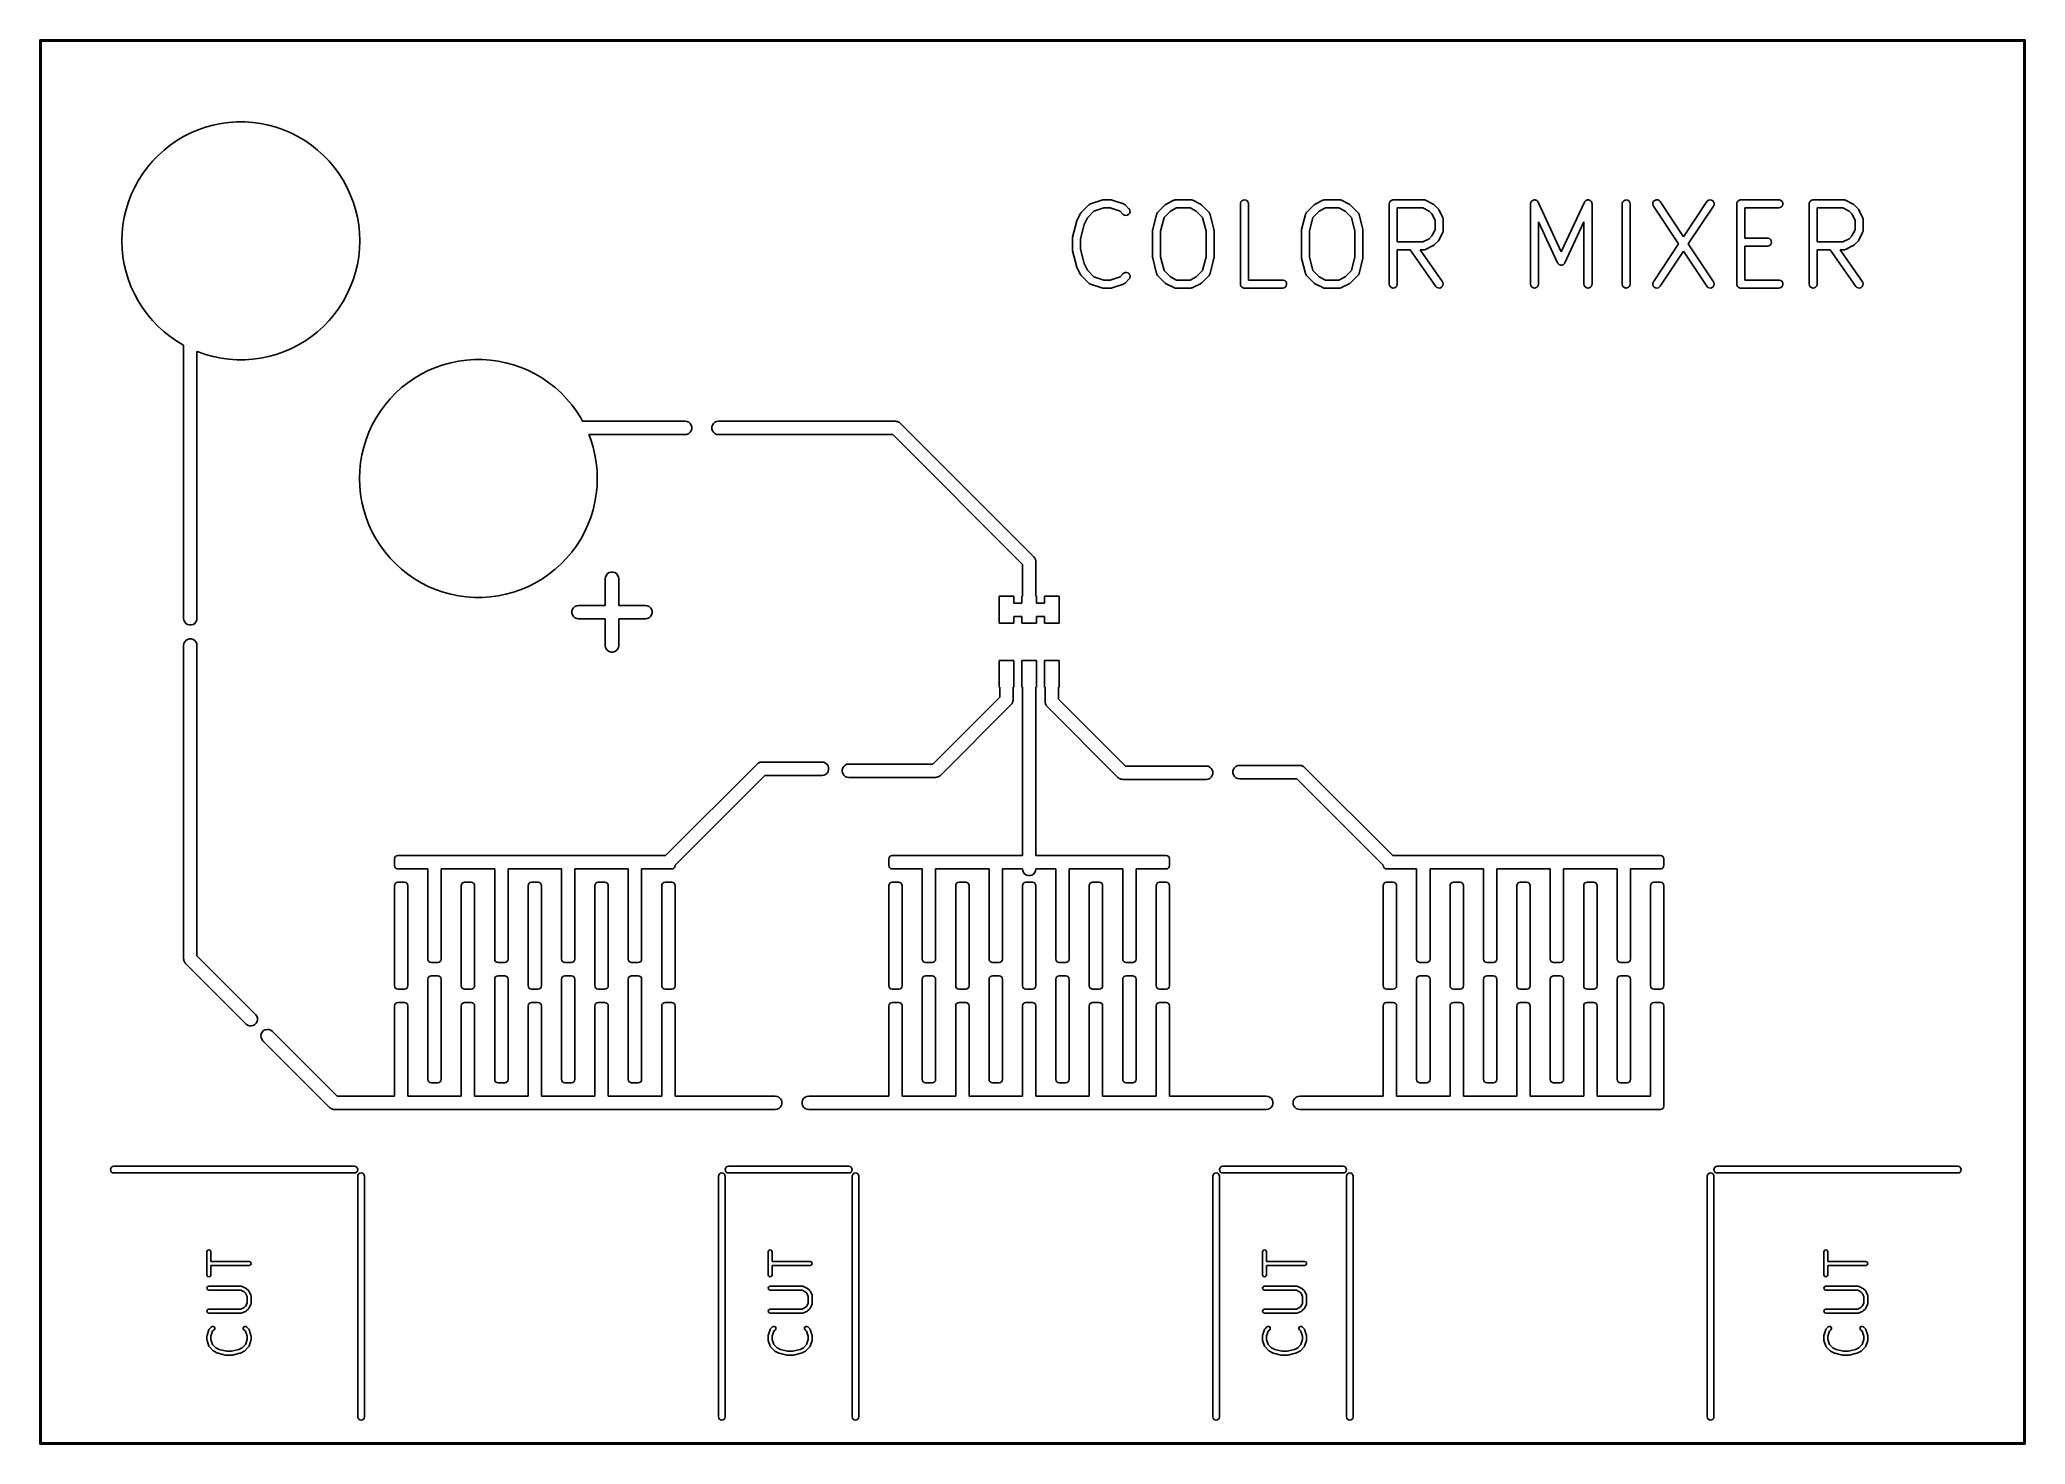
# Model space of a CAD drawing. Extents: x 35 to 184, y -150 to -45.
import ezdxf

# ---------------------------------------------------------------- set-up
doc = ezdxf.new("R2010")
doc.units = 0
doc.layers.add('BLACK', color=7, linetype='CONTINUOUS')

msp = doc.modelspace()

# ---------------------------------------------------------------- linework, layer by layer
at = {"layer": 'BLACK', "linetype": 'CONTINUOUS'}
for p, q in [((34.95, -45), (34.964645, -44.964645)), ((34.95, -150), (34.95, -45)), ((34.964645, -44.964645), (35, -44.95)), ((35, -44.95), (183.5, -44.95)), ((35.05, -45.05), (35.05, -149.95)), ((183.45, -45.05), (35.05, -45.05)), ((183.45, -149.95), (183.45, -45.05)), ((183.5, -44.95), (183.535355, -44.964645)), ((183.535355, -44.964645), (183.55, -45)), ((183.55, -45), (183.55, -150)), ((45.722822, -52.195146), (46.253681, -51.926891)), ((46.253681, -51.926891), (46.801271, -51.694693)), ((46.801271, -51.694693), (47.363147, -51.499588)), ((47.363147, -51.499588), (47.936801, -51.342448)), ((47.936801, -51.342448), (48.519669, -51.223975)), ((48.519669, -51.223975), (49.109148, -51.144697)), ((49.109148, -51.144697), (49.702607, -51.10497)), ((49.702607, -51.10497), (50.297393, -51.10497)), ((50.297393, -51.10497), (50.890852, -51.144697)), ((50.890852, -51.144697), (51.480331, -51.223975)), ((51.480331, -51.223975), (52.063199, -51.342448)), ((52.063199, -51.342448), (52.636853, -51.499588)), ((52.636853, -51.499588), (53.198729, -51.694693)), ((53.198729, -51.694693), (53.746319, -51.926891)), ((53.746319, -51.926891), (54.277178, -52.195146)), ((43.812787, -53.602469), (44.253912, -53.203495)), ((44.253912, -53.203495), (44.7207, -52.834877)), ((44.7207, -52.834877), (45.211067, -52.498259)), ((45.211067, -52.498259), (45.722822, -52.195146)), ((54.277178, -52.195146), (54.788933, -52.498259)), ((54.788933, -52.498259), (55.2793, -52.834877)), ((55.2793, -52.834877), (55.746088, -53.203495)), ((55.746088, -53.203495), (56.187213, -53.602469)), ((42.342426, -55.464412), (42.66247, -54.963071)), ((42.66247, -54.963071), (43.015285, -54.484226)), ((43.015285, -54.484226), (43.399296, -54.030016)), ((43.399296, -54.030016), (43.812787, -53.602469)), ((56.187213, -53.602469), (56.600704, -54.030016)), ((56.600704, -54.030016), (56.984715, -54.484226)), ((56.984715, -54.484226), (57.33753, -54.963071)), ((57.33753, -54.963071), (57.657574, -55.464412)), ((41.806216, -56.525535), (42.056582, -55.98601)), ((42.056582, -55.98601), (42.342426, -55.464412)), ((57.657574, -55.464412), (57.943418, -55.98601)), ((57.943418, -55.98601), (58.193784, -56.525535)), ((41.278341, -58.227245), (41.416224, -57.648661)), ((41.416224, -57.648661), (41.592445, -57.080579)), ((41.592445, -57.080579), (41.806216, -56.525535)), ((58.193784, -56.525535), (58.407555, -57.080579)), ((58.407555, -57.080579), (58.583776, -57.648661)), ((58.583776, -57.648661), (58.721659, -58.227245)), ((112.840693, -57.957493), (112.869914, -57.910472)), ((112.869914, -57.910472), (112.88521, -57.896573)), ((112.88521, -57.896573), (112.896889, -57.879525)), ((112.896889, -57.879525), (113.468318, -57.308096)), ((113.842504, -57.782437), (113.355577, -58.269365)), ((113.468318, -57.308096), (113.484681, -57.294507)), ((113.484681, -57.294507), (113.489177, -57.289112)), ((113.489177, -57.289112), (113.495209, -57.285764)), ((113.495209, -57.285764), (113.510909, -57.272728)), ((113.510909, -57.272728), (113.549094, -57.255867)), ((113.549094, -57.255867), (113.585582, -57.235623)), ((113.585582, -57.235623), (114.442725, -56.949909)), ((114.586276, -57.534514), (113.842504, -57.782437)), ((114.442725, -56.949909), (114.496636, -56.937323)), ((114.496636, -56.937323), (114.517278, -56.938311)), ((114.517278, -56.938311), (114.537593, -56.934514)), ((114.537593, -56.934514), (115.109021, -56.934514)), ((115.060338, -57.534514), (114.586276, -57.534514)), ((115.804109, -57.782437), (115.060338, -57.534514)), ((115.109021, -56.934514), (115.164146, -56.939622)), ((115.164146, -56.939622), (115.183416, -56.947087)), ((115.183416, -56.947087), (115.203889, -56.949909)), ((115.203889, -56.949909), (116.061032, -57.235623)), ((116.039746, -58.018074), (115.804109, -57.782437)), ((116.061032, -57.235623), (116.080501, -57.244181)), ((116.080501, -57.244181), (116.087341, -57.24579)), ((116.087341, -57.24579), (116.093035, -57.24969)), ((116.093035, -57.24969), (116.111713, -57.257901)), ((116.111713, -57.257901), (116.143863, -57.284509)), ((116.143863, -57.284509), (116.178296, -57.308096)), ((116.178296, -57.308096), (116.46401, -57.59381)), ((116.513965, -57.951924), (116.443532, -58.036743)), ((116.46401, -57.59381), (116.499378, -57.636401)), ((116.499378, -57.636401), (116.54391, -57.737257)), ((116.549001, -57.847389), (116.513965, -57.951924)), ((116.54391, -57.737257), (116.549001, -57.847389)), ((118.550589, -57.966656), (118.581199, -57.923283)), ((118.581199, -57.923283), (118.611175, -57.879525)), ((118.611175, -57.879525), (119.182604, -57.308096)), ((119.572444, -57.766784), (119.094196, -58.245031)), ((119.182604, -57.308096), (119.225195, -57.272728)), ((119.225195, -57.272728), (119.244103, -57.264379)), ((119.244103, -57.264379), (119.260572, -57.2519)), ((119.260572, -57.2519), (119.832, -56.966186)), ((120.036984, -57.534514), (119.572444, -57.766784)), ((119.832, -56.966186), (119.851818, -56.95847)), ((119.851818, -56.95847), (119.857792, -56.954772)), ((119.857792, -56.954772), (119.864577, -56.953503)), ((119.864577, -56.953503), (119.88359, -56.946102)), ((119.88359, -56.946102), (119.925141, -56.942182)), ((119.925141, -56.942182), (119.966164, -56.934514)), ((119.966164, -56.934514), (121.109021, -56.934514)), ((121.038201, -57.534514), (120.036984, -57.534514)), ((121.502741, -57.766784), (121.038201, -57.534514)), ((121.109021, -56.934514), (121.130199, -56.936476)), ((121.130199, -56.936476), (121.137194, -56.93584)), ((121.137194, -56.93584), (121.143827, -56.937739)), ((121.143827, -56.937739), (121.164146, -56.939622)), ((121.164146, -56.939622), (121.203064, -56.954699)), ((121.203064, -56.954699), (121.243185, -56.966186)), ((121.243185, -56.966186), (121.814614, -57.2519)), ((121.980988, -58.245031), (121.502741, -57.766784)), ((121.814614, -57.2519), (121.861635, -57.281121)), ((121.861635, -57.281121), (121.875533, -57.296417)), ((121.875533, -57.296417), (121.892582, -57.308096)), ((121.892582, -57.308096), (122.46401, -57.879525)), ((122.46401, -57.879525), (122.494571, -57.916328)), ((122.494571, -57.916328), (122.496983, -57.918673)), ((122.496983, -57.918673), (122.497554, -57.91992)), ((122.497554, -57.91992), (122.499378, -57.922116)), ((122.499378, -57.922116), (122.520824, -57.970688)), ((124.809021, -57.234514), (124.814129, -57.179389)), ((124.809021, -63.234514), (124.809021, -57.234514)), ((124.814129, -57.179389), (124.853956, -57.076584)), ((124.853956, -57.076584), (124.928231, -56.995109)), ((124.928231, -56.995109), (125.026922, -56.945966)), ((125.026922, -56.945966), (125.136702, -56.935794)), ((125.136702, -56.935794), (125.242743, -56.965965)), ((125.242743, -56.965965), (125.330724, -57.032405)), ((125.330724, -57.032405), (125.388763, -57.126142)), ((125.388763, -57.126142), (125.409021, -57.234514)), ((125.409021, -57.234514), (125.409021, -62.934514)), ((129.693446, -57.966656), (129.724056, -57.923283)), ((129.724056, -57.923283), (129.754032, -57.879525)), ((129.754032, -57.879525), (130.325461, -57.308096)), ((130.715301, -57.766784), (130.237053, -58.245031)), ((130.325461, -57.308096), (130.368052, -57.272728)), ((130.368052, -57.272728), (130.38696, -57.264379)), ((130.38696, -57.264379), (130.403429, -57.2519)), ((130.403429, -57.2519), (130.974857, -56.966186)), ((131.179841, -57.534514), (130.715301, -57.766784)), ((130.974857, -56.966186), (130.994675, -56.95847)), ((130.994675, -56.95847), (131.000649, -56.954772)), ((131.000649, -56.954772), (131.007434, -56.953503)), ((131.007434, -56.953503), (131.026447, -56.946102)), ((131.026447, -56.946102), (131.067998, -56.942182)), ((131.067998, -56.942182), (131.109021, -56.934514)), ((131.109021, -56.934514), (132.251878, -56.934514)), ((132.181058, -57.534514), (131.179841, -57.534514)), ((132.645598, -57.766784), (132.181058, -57.534514)), ((132.251878, -56.934514), (132.273056, -56.936476)), ((132.273056, -56.936476), (132.280051, -56.93584)), ((132.280051, -56.93584), (132.286684, -56.937739)), ((132.286684, -56.937739), (132.307003, -56.939622)), ((132.307003, -56.939622), (132.345921, -56.954699)), ((132.345921, -56.954699), (132.386042, -56.966186)), ((132.386042, -56.966186), (132.957471, -57.2519)), ((133.123845, -58.245031), (132.645598, -57.766784)), ((132.957471, -57.2519), (133.004492, -57.281121)), ((133.004492, -57.281121), (133.01839, -57.296417)), ((133.01839, -57.296417), (133.035439, -57.308096)), ((133.035439, -57.308096), (133.606867, -57.879525)), ((133.606867, -57.879525), (133.637428, -57.916328)), ((133.637428, -57.916328), (133.63984, -57.918673)), ((133.63984, -57.918673), (133.640411, -57.91992)), ((133.640411, -57.91992), (133.642235, -57.922116)), ((133.642235, -57.922116), (133.663681, -57.970688)), ((135.951878, -57.234514), (135.9538, -57.213766)), ((135.951878, -63.234514), (135.951878, -57.234514)), ((135.953158, -57.206833), (135.955063, -57.200135)), ((135.9538, -57.213766), (135.953158, -57.206833)), ((135.955063, -57.200135), (135.956986, -57.179389)), ((135.956986, -57.179389), (135.971974, -57.140699)), ((135.971974, -57.140699), (135.983329, -57.100792)), ((135.983329, -57.100792), (135.991759, -57.089627)), ((135.991759, -57.089627), (135.996813, -57.076584)), ((135.996813, -57.076584), (136.024761, -57.045925)), ((136.024761, -57.045925), (136.049769, -57.012811)), ((136.049769, -57.012811), (136.061665, -57.005445)), ((136.061665, -57.005445), (136.071088, -56.995109)), ((136.071088, -56.995109), (136.108226, -56.976615)), ((136.108226, -56.976615), (136.143506, -56.954772)), ((136.143506, -56.954772), (136.157256, -56.952201)), ((136.157256, -56.952201), (136.169779, -56.945966)), ((136.169779, -56.945966), (136.211093, -56.942137)), ((136.211093, -56.942137), (136.251878, -56.934514)), ((136.251878, -56.934514), (138.537592, -56.934514)), ((138.466772, -57.534514), (136.551878, -57.534514)), ((136.551878, -57.534514), (136.551878, -60.077371)), ((138.931313, -57.766784), (138.466772, -57.534514)), ((138.537592, -56.934514), (138.55877, -56.936476)), ((138.55877, -56.936476), (138.565765, -56.93584)), ((138.565765, -56.93584), (138.572398, -56.937739)), ((138.572398, -56.937739), (138.592717, -56.939622)), ((138.592717, -56.939622), (138.631635, -56.954699)), ((138.631635, -56.954699), (138.671756, -56.966186)), ((138.671756, -56.966186), (139.243185, -57.2519)), ((139.148178, -57.983649), (138.931313, -57.766784)), ((139.243185, -57.2519), (139.290206, -57.281121)), ((139.290206, -57.281121), (139.304104, -57.296417)), ((139.304104, -57.296417), (139.321153, -57.308096)), ((139.321153, -57.308096), (139.606867, -57.59381)), ((139.606867, -57.59381), (139.642235, -57.636401)), ((139.642235, -57.636401), (139.650583, -57.655308)), ((139.650583, -57.655308), (139.663063, -57.671778)), ((139.663063, -57.671778), (139.948777, -58.243207)), ((146.523307, -57.234514), (146.525884, -57.2067)), ((146.523307, -63.234514), (146.523307, -57.234514)), ((146.525385, -57.199264), (146.527075, -57.19385)), ((146.525884, -57.2067), (146.525385, -57.199264)), ((146.527075, -57.19385), (146.528415, -57.179389)), ((146.528415, -57.179389), (146.544757, -57.137203)), ((146.544757, -57.137203), (146.558237, -57.094023)), ((146.558237, -57.094023), (146.564568, -57.086067)), ((146.564568, -57.086067), (146.568242, -57.076584)), ((146.568242, -57.076584), (146.598718, -57.043152)), ((146.598718, -57.043152), (146.626888, -57.007755)), ((146.626888, -57.007755), (146.635667, -57.002622)), ((146.635667, -57.002622), (146.642517, -56.995109)), ((146.642517, -56.995109), (146.683013, -56.974943)), ((146.683013, -56.974943), (146.722067, -56.952113)), ((146.722067, -56.952113), (146.732104, -56.950498)), ((146.732104, -56.950498), (146.741208, -56.945966)), ((146.741208, -56.945966), (146.78625, -56.941792)), ((146.78625, -56.941792), (146.830918, -56.93461)), ((146.830918, -56.93461), (146.840865, -56.936731)), ((146.840865, -56.936731), (146.850988, -56.935794)), ((146.850988, -56.935794), (146.894488, -56.94817)), ((146.894488, -56.94817), (146.938742, -56.957611)), ((146.938742, -56.957611), (146.94725, -56.963182)), ((146.94725, -56.963182), (146.957029, -56.965965)), ((146.957029, -56.965965), (146.993125, -56.993224)), ((146.993125, -56.993224), (147.030976, -57.01801)), ((147.030976, -57.01801), (147.036896, -57.026277)), ((147.036896, -57.026277), (147.04501, -57.032405)), ((147.04501, -57.032405), (147.068823, -57.070864)), ((147.068823, -57.070864), (147.095162, -57.107648)), ((147.095162, -57.107648), (148.823306, -60.810816)), ((148.823306, -60.810816), (150.551452, -57.107648)), ((150.551452, -57.107648), (150.565549, -57.083534)), ((150.565549, -57.083534), (150.568242, -57.076584)), ((150.568242, -57.076584), (150.572063, -57.072391)), ((150.572063, -57.072391), (150.579393, -57.059855)), ((150.579393, -57.059855), (150.61204, -57.028539)), ((150.61204, -57.028539), (150.642517, -56.995109)), ((150.642517, -56.995109), (150.651618, -56.990576)), ((150.651618, -56.990576), (150.658958, -56.983537)), ((150.658958, -56.983537), (150.700715, -56.966129)), ((150.700715, -56.966129), (150.741208, -56.945966)), ((150.741208, -56.945966), (150.751332, -56.945027)), ((150.751332, -56.945027), (150.760719, -56.941115)), ((150.760719, -56.941115), (150.80595, -56.939967)), ((150.80595, -56.939967), (150.850988, -56.935794)), ((150.850988, -56.935794), (150.860765, -56.938576)), ((150.860765, -56.938576), (150.870933, -56.938318)), ((150.870933, -56.938318), (150.913519, -56.953585)), ((150.913519, -56.953585), (150.957029, -56.965965)), ((150.957029, -56.965965), (150.965144, -56.972093)), ((150.965144, -56.972093), (150.974716, -56.975525)), ((150.974716, -56.975525), (151.008908, -57.005142)), ((151.008908, -57.005142), (151.04501, -57.032405)), ((151.04501, -57.032405), (151.050362, -57.04105)), ((151.050362, -57.04105), (151.058049, -57.047708)), ((151.058049, -57.047708), (151.079237, -57.087685)), ((151.079237, -57.087685), (151.103049, -57.126142)), ((151.103049, -57.126142), (151.104916, -57.136134)), ((151.104916, -57.136134), (151.10968, -57.145121)), ((151.10968, -57.145121), (151.114996, -57.190056)), ((151.114996, -57.190056), (151.123307, -57.234514)), ((151.123307, -57.234514), (151.123307, -63.234514)), ((153.38045, -57.234514), (153.385558, -57.179389)), ((153.38045, -63.234514), (153.38045, -57.234514)), ((153.385558, -57.179389), (153.425385, -57.076584)), ((153.425385, -57.076584), (153.49966, -56.995109)), ((153.49966, -56.995109), (153.598351, -56.945966)), ((153.598351, -56.945966), (153.708131, -56.935794)), ((153.708131, -56.935794), (153.814172, -56.965965)), ((153.814172, -56.965965), (153.902153, -57.032405)), ((153.902153, -57.032405), (153.960192, -57.126142)), ((153.960192, -57.126142), (153.98045, -57.234514)), ((153.98045, -57.234514), (153.98045, -63.234514)), ((155.666333, -57.244593), (155.68294, -57.135601)), ((155.690221, -57.352224), (155.666333, -57.244593)), ((155.68294, -57.135601), (155.737796, -57.039968)), ((155.716549, -57.400924), (155.690221, -57.352224)), ((157.605609, -60.234514), (155.716549, -57.400924)), ((155.737796, -57.039968), (155.823496, -56.970609)), ((155.823496, -56.970609), (155.928463, -56.936892)), ((155.928463, -56.936892), (156.038522, -56.94337)), ((156.038522, -56.94337), (156.138809, -56.98917)), ((156.138809, -56.98917), (156.215779, -57.068104)), ((156.215779, -57.068104), (157.966164, -59.693681)), ((157.966164, -59.693681), (159.716549, -57.068104)), ((160.215779, -57.400924), (158.326719, -60.234514)), ((159.716549, -57.068104), (159.751377, -57.02507)), ((159.751377, -57.02507), (159.841541, -56.961623)), ((159.841541, -56.961623), (159.948536, -56.935032)), ((159.948536, -56.935032), (160.057911, -56.948887)), ((160.057911, -56.948887), (160.154896, -57.001318)), ((160.154896, -57.001318), (160.226392, -57.085243)), ((160.259038, -57.299516), (160.215779, -57.400924)), ((160.226392, -57.085243), (160.262742, -57.189327)), ((160.262742, -57.189327), (160.259038, -57.299516)), ((161.951879, -57.234514), (161.953801, -57.213766)), ((161.951879, -63.234514), (161.951879, -57.234514)), ((161.953159, -57.206833), (161.955064, -57.200135)), ((161.953801, -57.213766), (161.953159, -57.206833)), ((161.955064, -57.200135), (161.956987, -57.179389)), ((161.956987, -57.179389), (161.971975, -57.140699)), ((161.971975, -57.140699), (161.98333, -57.100792)), ((161.98333, -57.100792), (161.99176, -57.089627)), ((161.99176, -57.089627), (161.996814, -57.076584)), ((161.996814, -57.076584), (162.024762, -57.045925)), ((162.024762, -57.045925), (162.04977, -57.012811)), ((162.04977, -57.012811), (162.061666, -57.005445)), ((162.061666, -57.005445), (162.071089, -56.995109)), ((162.071089, -56.995109), (162.108227, -56.976615)), ((162.108227, -56.976615), (162.143507, -56.954772)), ((162.143507, -56.954772), (162.157257, -56.952201)), ((162.157257, -56.952201), (162.16978, -56.945966)), ((162.16978, -56.945966), (162.211094, -56.942137)), ((162.211094, -56.942137), (162.251879, -56.934514)), ((162.251879, -56.934514), (165.109022, -56.934514)), ((165.109022, -57.534514), (162.551879, -57.534514)), ((162.551879, -57.534514), (162.551879, -59.791657)), ((165.109022, -56.934514), (165.164147, -56.939622)), ((165.217394, -57.514256), (165.109022, -57.534514)), ((165.164147, -56.939622), (165.266952, -56.979449)), ((165.311131, -57.456217), (165.217394, -57.514256)), ((165.266952, -56.979449), (165.348427, -57.053724)), ((165.377571, -57.368236), (165.311131, -57.456217)), ((165.348427, -57.053724), (165.39757, -57.152415)), ((165.407742, -57.262195), (165.377571, -57.368236)), ((165.39757, -57.152415), (165.407742, -57.262195)), ((167.38045, -57.234514), (167.382372, -57.213766)), ((167.38045, -63.234514), (167.38045, -57.234514)), ((167.38173, -57.206833), (167.383635, -57.200135)), ((167.382372, -57.213766), (167.38173, -57.206833)), ((167.383635, -57.200135), (167.385558, -57.179389)), ((167.385558, -57.179389), (167.400546, -57.140699)), ((167.400546, -57.140699), (167.411901, -57.100792)), ((167.411901, -57.100792), (167.420331, -57.089627)), ((167.420331, -57.089627), (167.425385, -57.076584)), ((167.425385, -57.076584), (167.453333, -57.045925)), ((167.453333, -57.045925), (167.478341, -57.012811)), ((167.478341, -57.012811), (167.490237, -57.005445)), ((167.490237, -57.005445), (167.49966, -56.995109)), ((167.49966, -56.995109), (167.536798, -56.976615)), ((167.536798, -56.976615), (167.572078, -56.954772)), ((167.572078, -56.954772), (167.585828, -56.952201)), ((167.585828, -56.952201), (167.598351, -56.945966)), ((167.598351, -56.945966), (167.639665, -56.942137)), ((167.639665, -56.942137), (167.68045, -56.934514)), ((167.68045, -56.934514), (169.966164, -56.934514)), ((169.895344, -57.534514), (167.98045, -57.534514)), ((167.98045, -57.534514), (167.98045, -60.077371)), ((170.359885, -57.766784), (169.895344, -57.534514)), ((169.966164, -56.934514), (169.987342, -56.936476)), ((169.987342, -56.936476), (169.994337, -56.93584)), ((169.994337, -56.93584), (170.00097, -56.937739)), ((170.00097, -56.937739), (170.021289, -56.939622)), ((170.021289, -56.939622), (170.060207, -56.954699)), ((170.060207, -56.954699), (170.100328, -56.966186)), ((170.100328, -56.966186), (170.671757, -57.2519)), ((170.57675, -57.983649), (170.359885, -57.766784)), ((170.671757, -57.2519), (170.718778, -57.281121)), ((170.718778, -57.281121), (170.732676, -57.296417)), ((170.732676, -57.296417), (170.749725, -57.308096)), ((170.749725, -57.308096), (171.035439, -57.59381)), ((171.035439, -57.59381), (171.070807, -57.636401)), ((171.070807, -57.636401), (171.079155, -57.655308)), ((171.079155, -57.655308), (171.091635, -57.671778)), ((171.091635, -57.671778), (171.377349, -58.243207)), ((41.1, -60), (41.119875, -59.405546)), ((41.119875, -59.405546), (41.17941, -58.813746)), ((41.17941, -58.813746), (41.278341, -58.227245)), ((58.721659, -58.227245), (58.82059, -58.813746)), ((58.82059, -58.813746), (58.880125, -59.405546)), ((58.880125, -59.405546), (58.9, -60)), ((112.24655, -59.733181), (112.532264, -58.590324)), ((112.532264, -58.590324), (112.550589, -58.538084)), ((112.550589, -58.538084), (112.553561, -58.533872)), ((112.553561, -58.533872), (112.554979, -58.528921)), ((112.554979, -58.528921), (112.840693, -57.957493)), ((113.106363, -58.767791), (112.837593, -59.842874)), ((113.355577, -58.269365), (113.106363, -58.767791)), ((116.130701, -58.08038), (116.039746, -58.018074)), ((116.238023, -58.105623), (116.130701, -58.08038)), ((116.347215, -58.090391), (116.238023, -58.105623)), ((116.443532, -58.036743), (116.347215, -58.090391)), ((118.237593, -59.234514), (118.242701, -59.179389)), ((118.237593, -61.234514), (118.237593, -59.234514)), ((118.242701, -59.179389), (118.246, -59.170871)), ((118.246, -59.170871), (118.24655, -59.161753)), ((118.24655, -59.161753), (118.532264, -58.018896)), ((118.532264, -58.018896), (118.548098, -57.973755)), ((118.548098, -57.973755), (118.548869, -57.97048)), ((118.548869, -57.97048), (118.549644, -57.969347)), ((118.549644, -57.969347), (118.550589, -57.966656)), ((119.094196, -58.245031), (118.837593, -59.271446)), ((118.837593, -59.271446), (118.837593, -61.197581)), ((122.237593, -59.271447), (121.980988, -58.245031)), ((122.237593, -61.19758), (122.237593, -59.271447)), ((122.520824, -57.970688), (122.542921, -58.018896)), ((122.542921, -58.018896), (122.828636, -59.161753)), ((122.828636, -59.161753), (122.83705, -59.216471)), ((122.83705, -59.216471), (122.835914, -59.225534)), ((122.835914, -59.225534), (122.837593, -59.234514)), ((122.837593, -59.234514), (122.837593, -61.234514)), ((129.38045, -59.234514), (129.385558, -59.179389)), ((129.38045, -61.234514), (129.38045, -59.234514)), ((129.385558, -59.179389), (129.388857, -59.170871)), ((129.388857, -59.170871), (129.389407, -59.161753)), ((129.389407, -59.161753), (129.675121, -58.018896)), ((129.675121, -58.018896), (129.690955, -57.973755)), ((129.690955, -57.973755), (129.691726, -57.97048)), ((129.691726, -57.97048), (129.692501, -57.969347)), ((129.692501, -57.969347), (129.693446, -57.966656)), ((130.237053, -58.245031), (129.98045, -59.271446)), ((129.98045, -59.271446), (129.98045, -61.197581)), ((133.38045, -59.271447), (133.123845, -58.245031)), ((133.38045, -61.19758), (133.38045, -59.271447)), ((133.663681, -57.970688), (133.685778, -58.018896)), ((133.685778, -58.018896), (133.971493, -59.161753)), ((133.971493, -59.161753), (133.979907, -59.216471)), ((133.979907, -59.216471), (133.978771, -59.225534)), ((133.978771, -59.225534), (133.98045, -59.234514)), ((133.98045, -59.234514), (133.98045, -61.234514)), ((139.380449, -58.44819), (139.148178, -57.983649)), ((139.148178, -59.628234), (139.380449, -59.163694)), ((139.380449, -59.163694), (139.380449, -58.44819)), ((139.948777, -59.368678), (139.663063, -59.940106)), ((139.948777, -58.243207), (139.956492, -58.263025)), ((139.960263, -59.328557), (139.948777, -59.368678)), ((139.956492, -58.263025), (139.960191, -58.268999)), ((139.960191, -58.268999), (139.961459, -58.275784)), ((139.975341, -59.289639), (139.960263, -59.328557)), ((139.961459, -58.275784), (139.968861, -58.294797)), ((139.968861, -58.294797), (139.97278, -58.336347)), ((139.97278, -58.336347), (139.980449, -58.377371)), ((139.977223, -59.26932), (139.975341, -59.289639)), ((139.979123, -59.262687), (139.977223, -59.26932)), ((139.980449, -59.234514), (139.978486, -59.255692)), ((139.978486, -59.255692), (139.979123, -59.262687)), ((139.980449, -58.377371), (139.980449, -59.234514)), ((148.551452, -61.647094), (147.123307, -58.586783)), ((147.123307, -58.586783), (147.123307, -63.234514)), ((150.523307, -58.586782), (149.095162, -61.647094)), ((150.523307, -63.234514), (150.523307, -58.586782)), ((170.809021, -58.44819), (170.57675, -57.983649)), ((170.57675, -59.628234), (170.809021, -59.163694)), ((170.809021, -59.163694), (170.809021, -58.44819)), ((171.377349, -59.368678), (171.091635, -59.940106)), ((171.377349, -58.243207), (171.385064, -58.263025)), ((171.388835, -59.328557), (171.377349, -59.368678)), ((171.385064, -58.263025), (171.388763, -58.268999)), ((171.388763, -58.268999), (171.390031, -58.275784)), ((171.403913, -59.289639), (171.388835, -59.328557)), ((171.390031, -58.275784), (171.397433, -58.294797)), ((171.397433, -58.294797), (171.401352, -58.336347)), ((171.401352, -58.336347), (171.409021, -58.377371)), ((171.405795, -59.26932), (171.403913, -59.289639)), ((171.407695, -59.262687), (171.405795, -59.26932)), ((171.409021, -59.234514), (171.407058, -59.255692)), ((171.407058, -59.255692), (171.407695, -59.262687)), ((171.409021, -58.377371), (171.409021, -59.234514)), ((41.119875, -60.594454), (41.1, -60)), ((41.17941, -61.186254), (41.119875, -60.594454)), ((58.880125, -60.594454), (58.82059, -61.186254)), ((58.9, -60), (58.880125, -60.594454)), ((112.237593, -59.805942), (112.242701, -59.750817)), ((112.237593, -60.663085), (112.237593, -59.805942)), ((112.239271, -60.672064), (112.237593, -60.663085)), ((112.238136, -60.681128), (112.239271, -60.672064)), ((112.24655, -60.735846), (112.238136, -60.681128)), ((112.242701, -59.750817), (112.246, -59.742299)), ((112.246, -59.742299), (112.24655, -59.733181)), ((112.532264, -61.878703), (112.24655, -60.735846)), ((112.837593, -59.842874), (112.837593, -60.626152)), ((112.837593, -60.626152), (113.106363, -61.701235)), ((136.551878, -60.077371), (138.466772, -60.077371)), ((137.524252, -60.677371), (136.551878, -60.677371)), ((136.551878, -60.677371), (136.551878, -63.234514)), ((139.434679, -63.406552), (137.524252, -60.677371)), ((138.537592, -60.677371), (138.256646, -60.677371)), ((138.256646, -60.677371), (139.926218, -63.062475)), ((138.466772, -60.077371), (138.931312, -59.845101)), ((138.578619, -60.669701), (138.537592, -60.677371)), ((138.620166, -60.665783), (138.578619, -60.669701)), ((138.639178, -60.658381), (138.620166, -60.665783)), ((138.645964, -60.657113), (138.639178, -60.658381)), ((138.651937, -60.653414), (138.645964, -60.657113)), ((138.671756, -60.645699), (138.651937, -60.653414)), ((139.243185, -60.359985), (138.671756, -60.645699)), ((138.931312, -59.845101), (139.148178, -59.628234)), ((139.259656, -60.347503), (139.243185, -60.359985)), ((139.278562, -60.339156), (139.259656, -60.347503)), ((139.321153, -60.303789), (139.278562, -60.339156)), ((139.606867, -60.018074), (139.321153, -60.303789)), ((139.618545, -60.001025), (139.606867, -60.018074)), ((139.633842, -59.987127), (139.618545, -60.001025)), ((139.663063, -59.940106), (139.633842, -59.987127)), ((155.716549, -63.068104), (157.605609, -60.234514)), ((157.966164, -60.775346), (156.215779, -63.400924)), ((159.716549, -63.400924), (157.966164, -60.775346)), ((158.326719, -60.234514), (160.215779, -63.068104)), ((162.551879, -59.791657), (164.251879, -59.791657)), ((164.251879, -60.391657), (162.551879, -60.391657)), ((162.551879, -60.391657), (162.551879, -62.934514)), ((164.251879, -59.791657), (164.307004, -59.796765)), ((164.360251, -60.371399), (164.251879, -60.391657)), ((164.307004, -59.796765), (164.409809, -59.836592)), ((164.453988, -60.31336), (164.360251, -60.371399)), ((164.409809, -59.836592), (164.491284, -59.910867)), ((164.520428, -60.225379), (164.453988, -60.31336)), ((164.491284, -59.910867), (164.540427, -60.009558)), ((164.550599, -60.119338), (164.520428, -60.225379)), ((164.540427, -60.009558), (164.550599, -60.119338)), ((167.98045, -60.077371), (169.895344, -60.077371)), ((168.952824, -60.677371), (167.98045, -60.677371)), ((167.98045, -60.677371), (167.98045, -63.234514)), ((170.863251, -63.406552), (168.952824, -60.677371)), ((169.966164, -60.677371), (169.685218, -60.677371)), ((169.685218, -60.677371), (171.35479, -63.062475)), ((169.895344, -60.077371), (170.359884, -59.845101)), ((170.007191, -60.669701), (169.966164, -60.677371)), ((170.048738, -60.665783), (170.007191, -60.669701)), ((170.06775, -60.658381), (170.048738, -60.665783)), ((170.074536, -60.657113), (170.06775, -60.658381)), ((170.080509, -60.653414), (170.074536, -60.657113)), ((170.100328, -60.645699), (170.080509, -60.653414)), ((170.671757, -60.359985), (170.100328, -60.645699)), ((170.359884, -59.845101), (170.57675, -59.628234)), ((170.688228, -60.347503), (170.671757, -60.359985)), ((170.707134, -60.339156), (170.688228, -60.347503)), ((170.749725, -60.303789), (170.707134, -60.339156)), ((171.035439, -60.018074), (170.749725, -60.303789)), ((171.047117, -60.001025), (171.035439, -60.018074)), ((171.062414, -59.987127), (171.047117, -60.001025)), ((171.091635, -59.940106), (171.062414, -59.987127)), ((41.278341, -61.772755), (41.17941, -61.186254)), ((41.416224, -62.351339), (41.278341, -61.772755)), ((41.592445, -62.919421), (41.416224, -62.351339)), ((58.583776, -62.351339), (58.407555, -62.919421)), ((58.721659, -61.772755), (58.583776, -62.351339)), ((58.82059, -61.186254), (58.721659, -61.772755)), ((112.534411, -61.883387), (112.532264, -61.878703)), ((112.534895, -61.888516), (112.534411, -61.883387)), ((112.554979, -61.940106), (112.534895, -61.888516)), ((112.840693, -62.511535), (112.554979, -61.940106)), ((113.106363, -61.701235), (113.355577, -62.199663)), ((113.355577, -62.199663), (113.842504, -62.68659)), ((116.082336, -62.415586), (116.183192, -62.371054)), ((116.183192, -62.371054), (116.293324, -62.365962)), ((116.293324, -62.365962), (116.397859, -62.400998)), ((116.397859, -62.400998), (116.482678, -62.471431)), ((118.239271, -61.243493), (118.237593, -61.234514)), ((118.238136, -61.252557), (118.239271, -61.243493)), ((118.24655, -61.307275), (118.238136, -61.252557)), ((118.532264, -62.450132), (118.24655, -61.307275)), ((118.837593, -61.197581), (119.094196, -62.223996)), ((119.094196, -62.223996), (119.572444, -62.702244)), ((121.502741, -62.702243), (121.980988, -62.223996)), ((121.980988, -62.223996), (122.237593, -61.19758)), ((122.828636, -61.307275), (122.542921, -62.450132)), ((122.829185, -61.298156), (122.828636, -61.307275)), ((122.832485, -61.289639), (122.829185, -61.298156)), ((122.837593, -61.234514), (122.832485, -61.289639)), ((129.382128, -61.243493), (129.38045, -61.234514)), ((129.380993, -61.252557), (129.382128, -61.243493)), ((129.389407, -61.307275), (129.380993, -61.252557)), ((129.675121, -62.450132), (129.389407, -61.307275)), ((129.98045, -61.197581), (130.237053, -62.223996)), ((130.237053, -62.223996), (130.715301, -62.702244)), ((132.645598, -62.702243), (133.123845, -62.223996)), ((133.123845, -62.223996), (133.38045, -61.19758)), ((133.971493, -61.307275), (133.685778, -62.450132)), ((133.972042, -61.298156), (133.971493, -61.307275)), ((133.975342, -61.289639), (133.972042, -61.298156)), ((133.98045, -61.234514), (133.975342, -61.289639)), ((148.57202, -61.675818), (148.551452, -61.647094)), ((148.588565, -61.707033), (148.57202, -61.675818)), ((148.603858, -61.72028), (148.588565, -61.707033)), ((148.615639, -61.736732), (148.603858, -61.72028)), ((148.645198, -61.756088), (148.615639, -61.736732)), ((148.671899, -61.779217), (148.645198, -61.756088)), ((148.690943, -61.786044), (148.671899, -61.779217)), ((148.707873, -61.797131), (148.690943, -61.786044)), ((148.742427, -61.804502), (148.707873, -61.797131)), ((148.775681, -61.816424), (148.742427, -61.804502)), ((148.795906, -61.81591), (148.775681, -61.816424)), ((148.815696, -61.820132), (148.795906, -61.81591)), ((148.850581, -61.814522), (148.815696, -61.820132)), ((148.885895, -61.813626), (148.850581, -61.814522)), ((148.904568, -61.805841), (148.885895, -61.813626)), ((148.924547, -61.802629), (148.904568, -61.805841)), ((148.955047, -61.784798), (148.924547, -61.802629)), ((148.987656, -61.771205), (148.955047, -61.784798)), ((149.002257, -61.757199), (148.987656, -61.771205)), ((149.019727, -61.746987), (149.002257, -61.757199)), ((149.041727, -61.71934), (149.019727, -61.746987)), ((149.067222, -61.694887), (149.041727, -61.71934)), ((149.083927, -61.666311), (149.067222, -61.694887)), ((149.088377, -61.66072), (149.083927, -61.666311)), ((149.089729, -61.656385), (149.088377, -61.66072)), ((149.095162, -61.647094), (149.089729, -61.656385)), ((41.806216, -63.474465), (41.592445, -62.919421)), ((42.056582, -64.01399), (41.806216, -63.474465)), ((58.193784, -63.474465), (57.943418, -64.01399)), ((58.407555, -62.919421), (58.193784, -63.474465)), ((112.853174, -62.528006), (112.840693, -62.511535)), ((112.861522, -62.546912), (112.853174, -62.528006)), ((112.896889, -62.589503), (112.861522, -62.546912)), ((113.468318, -63.160932), (112.896889, -62.589503)), ((113.50275, -63.184518), (113.468318, -63.160932)), ((113.534901, -63.211127), (113.50275, -63.184518)), ((113.553578, -63.219337), (113.534901, -63.211127)), ((113.559273, -63.223238), (113.553578, -63.219337)), ((113.566112, -63.224846), (113.559273, -63.223238)), ((113.585582, -63.233405), (113.566112, -63.224846)), ((114.442725, -63.519119), (113.585582, -63.233405)), ((113.842504, -62.68659), (114.586276, -62.934514)), ((114.463197, -63.52194), (114.442725, -63.519119)), ((114.482468, -63.529406), (114.463197, -63.52194)), ((114.537593, -63.534514), (114.482468, -63.529406)), ((115.109021, -63.534514), (114.537593, -63.534514)), ((114.586276, -62.934514), (115.060338, -62.934514)), ((115.060338, -62.934514), (115.804109, -62.68659)), ((115.129335, -63.530716), (115.109021, -63.534514)), ((115.149978, -63.531705), (115.129335, -63.530716)), ((115.203889, -63.519119), (115.149978, -63.531705)), ((116.061032, -63.233405), (115.203889, -63.519119)), ((115.804109, -62.68659), (116.039745, -62.450954)), ((116.039745, -62.450954), (116.082336, -62.415586)), ((116.097528, -63.213155), (116.061032, -63.233405)), ((116.135705, -63.196299), (116.097528, -63.213155)), ((116.151401, -63.183264), (116.135705, -63.196299)), ((116.157437, -63.179916), (116.151401, -63.183264)), ((116.161933, -63.174519), (116.157437, -63.179916)), ((116.178296, -63.160932), (116.161933, -63.174519)), ((116.46401, -62.875217), (116.178296, -63.160932)), ((116.526316, -62.784262), (116.46401, -62.875217)), ((116.482678, -62.471431), (116.536326, -62.567748)), ((116.551558, -62.67694), (116.526316, -62.784262)), ((116.536326, -62.567748), (116.551558, -62.67694)), ((118.554386, -62.498398), (118.532264, -62.450132)), ((118.575808, -62.546912), (118.554386, -62.498398)), ((118.577626, -62.549102), (118.575808, -62.546912)), ((118.578201, -62.550355), (118.577626, -62.549102)), ((118.580621, -62.552708), (118.578201, -62.550355)), ((118.611175, -62.589503), (118.580621, -62.552708)), ((119.182604, -63.160932), (118.611175, -62.589503)), ((119.199652, -63.17261), (119.182604, -63.160932)), ((119.213551, -63.187907), (119.199652, -63.17261)), ((119.260572, -63.217128), (119.213551, -63.187907)), ((119.832, -63.502842), (119.260572, -63.217128)), ((119.572444, -62.702244), (120.036984, -62.934514)), ((119.87212, -63.514328), (119.832, -63.502842)), ((119.911039, -63.529406), (119.87212, -63.514328)), ((119.931357, -63.531288), (119.911039, -63.529406)), ((119.937991, -63.533188), (119.931357, -63.531288)), ((119.944985, -63.532551), (119.937991, -63.533188)), ((119.966164, -63.534514), (119.944985, -63.532551)), ((121.109021, -63.534514), (119.966164, -63.534514)), ((120.036984, -62.934514), (121.038201, -62.934514)), ((121.038201, -62.934514), (121.502741, -62.702243)), ((121.150048, -63.526844), (121.109021, -63.534514)), ((121.191595, -63.522926), (121.150048, -63.526844)), ((121.210607, -63.515524), (121.191595, -63.522926)), ((121.217393, -63.514256), (121.210607, -63.515524)), ((121.223366, -63.510557), (121.217393, -63.514256)), ((121.243185, -63.502842), (121.223366, -63.510557)), ((121.814614, -63.217128), (121.243185, -63.502842)), ((121.831085, -63.204646), (121.814614, -63.217128)), ((121.849991, -63.196299), (121.831085, -63.204646)), ((121.892582, -63.160932), (121.849991, -63.196299)), ((122.46401, -62.589503), (121.892582, -63.160932)), ((122.494002, -62.545719), (122.46401, -62.589503)), ((122.524595, -62.502372), (122.494002, -62.545719)), ((122.525538, -62.499683), (122.524595, -62.502372)), ((122.526316, -62.498548), (122.525538, -62.499683)), ((122.527088, -62.495265), (122.526316, -62.498548)), ((122.542921, -62.450132), (122.527088, -62.495265)), ((124.816644, -63.275298), (124.809021, -63.234514)), ((124.820473, -63.316613), (124.816644, -63.275298)), ((124.826708, -63.329135), (124.820473, -63.316613)), ((124.829279, -63.342886), (124.826708, -63.329135)), ((124.851122, -63.378165), (124.829279, -63.342886)), ((124.869616, -63.415304), (124.851122, -63.378165)), ((124.879952, -63.424726), (124.869616, -63.415304)), ((124.887318, -63.436623), (124.879952, -63.424726)), ((124.920432, -63.46163), (124.887318, -63.436623)), ((124.951091, -63.489579), (124.920432, -63.46163)), ((124.964134, -63.494632), (124.951091, -63.489579)), ((124.975299, -63.503063), (124.964134, -63.494632)), ((125.015206, -63.514417), (124.975299, -63.503063)), ((125.053896, -63.529406), (125.015206, -63.514417)), ((125.074642, -63.531328), (125.053896, -63.529406)), ((125.08134, -63.533234), (125.074642, -63.531328)), ((125.088273, -63.532591), (125.08134, -63.533234)), ((125.109021, -63.534514), (125.088273, -63.532591)), ((127.966164, -63.534514), (125.109021, -63.534514)), ((125.409021, -62.934514), (127.966164, -62.934514)), ((127.966164, -62.934514), (128.021289, -62.939622)), ((128.074536, -63.514256), (127.966164, -63.534514)), ((128.021289, -62.939622), (128.124094, -62.979449)), ((128.168273, -63.456217), (128.074536, -63.514256)), ((128.124094, -62.979449), (128.205569, -63.053724)), ((128.234713, -63.368236), (128.168273, -63.456217)), ((128.205569, -63.053724), (128.254712, -63.152415)), ((128.264884, -63.262195), (128.234713, -63.368236)), ((128.254712, -63.152415), (128.264884, -63.262195)), ((129.697243, -62.498398), (129.675121, -62.450132)), ((129.718665, -62.546912), (129.697243, -62.498398)), ((129.720483, -62.549102), (129.718665, -62.546912)), ((129.721058, -62.550355), (129.720483, -62.549102)), ((129.723478, -62.552708), (129.721058, -62.550355)), ((129.754032, -62.589503), (129.723478, -62.552708)), ((130.325461, -63.160932), (129.754032, -62.589503)), ((130.342509, -63.17261), (130.325461, -63.160932)), ((130.356408, -63.187907), (130.342509, -63.17261)), ((130.403429, -63.217128), (130.356408, -63.187907)), ((130.974857, -63.502842), (130.403429, -63.217128)), ((130.715301, -62.702244), (131.179841, -62.934514)), ((131.014977, -63.514328), (130.974857, -63.502842)), ((131.053896, -63.529406), (131.014977, -63.514328)), ((131.074214, -63.531288), (131.053896, -63.529406)), ((131.080848, -63.533188), (131.074214, -63.531288)), ((131.087842, -63.532551), (131.080848, -63.533188)), ((131.109021, -63.534514), (131.087842, -63.532551)), ((132.251878, -63.534514), (131.109021, -63.534514)), ((131.179841, -62.934514), (132.181058, -62.934514)), ((132.181058, -62.934514), (132.645598, -62.702243)), ((132.292905, -63.526844), (132.251878, -63.534514)), ((132.334452, -63.522926), (132.292905, -63.526844)), ((132.353464, -63.515524), (132.334452, -63.522926)), ((132.36025, -63.514256), (132.353464, -63.515524)), ((132.366223, -63.510557), (132.36025, -63.514256)), ((132.386042, -63.502842), (132.366223, -63.510557)), ((132.957471, -63.217128), (132.386042, -63.502842)), ((132.973942, -63.204646), (132.957471, -63.217128)), ((132.992848, -63.196299), (132.973942, -63.204646)), ((133.035439, -63.160932), (132.992848, -63.196299)), ((133.606867, -62.589503), (133.035439, -63.160932)), ((133.636859, -62.545719), (133.606867, -62.589503)), ((133.667452, -62.502372), (133.636859, -62.545719)), ((133.668395, -62.499683), (133.667452, -62.502372)), ((133.669173, -62.498548), (133.668395, -62.499683)), ((133.669945, -62.495265), (133.669173, -62.498548)), ((133.685778, -62.450132), (133.669945, -62.495265)), ((135.972136, -63.342886), (135.951878, -63.234514)), ((136.030175, -63.436623), (135.972136, -63.342886)), ((136.118156, -63.503063), (136.030175, -63.436623)), ((136.224197, -63.533234), (136.118156, -63.503063)), ((136.333977, -63.523062), (136.224197, -63.533234)), ((136.432668, -63.473919), (136.333977, -63.523062)), ((136.506943, -63.392444), (136.432668, -63.473919)), ((136.54677, -63.289639), (136.506943, -63.392444)), ((136.551878, -63.234514), (136.54677, -63.289639)), ((139.513422, -63.483717), (139.434679, -63.406552)), ((139.614724, -63.527226), (139.513422, -63.483717)), ((139.724902, -63.531202), (139.614724, -63.527226)), ((139.829076, -63.495109), (139.724902, -63.531202)), ((139.913178, -63.423821), (139.829076, -63.495109)), ((139.965847, -63.326966), (139.913178, -63.423821)), ((139.926218, -63.062475), (139.953646, -63.110564)), ((139.953646, -63.110564), (139.979973, -63.217625)), ((139.979973, -63.217625), (139.965847, -63.326966)), ((146.543565, -63.342886), (146.523307, -63.234514)), ((146.601604, -63.436623), (146.543565, -63.342886)), ((146.689585, -63.503063), (146.601604, -63.436623)), ((146.795626, -63.533234), (146.689585, -63.503063)), ((146.905406, -63.523062), (146.795626, -63.533234)), ((147.004097, -63.473919), (146.905406, -63.523062)), ((147.078372, -63.392444), (147.004097, -63.473919)), ((147.118199, -63.289639), (147.078372, -63.392444)), ((147.123307, -63.234514), (147.118199, -63.289639)), ((150.543565, -63.342886), (150.523307, -63.234514)), ((150.601604, -63.436623), (150.543565, -63.342886)), ((150.689585, -63.503063), (150.601604, -63.436623)), ((150.795626, -63.533234), (150.689585, -63.503063)), ((150.905406, -63.523062), (150.795626, -63.533234)), ((151.004097, -63.473919), (150.905406, -63.523062)), ((151.078372, -63.392444), (151.004097, -63.473919)), ((151.118199, -63.289639), (151.078372, -63.392444)), ((151.123307, -63.234514), (151.118199, -63.289639)), ((153.400708, -63.342886), (153.38045, -63.234514)), ((153.458747, -63.436623), (153.400708, -63.342886)), ((153.546728, -63.503063), (153.458747, -63.436623)), ((153.652769, -63.533234), (153.546728, -63.503063)), ((153.762549, -63.523062), (153.652769, -63.533234)), ((153.86124, -63.473919), (153.762549, -63.523062)), ((153.935515, -63.392444), (153.86124, -63.473919)), ((153.975342, -63.289639), (153.935515, -63.392444)), ((153.98045, -63.234514), (153.975342, -63.289639)), ((155.669586, -63.2797), (155.673291, -63.169512)), ((155.705936, -63.383785), (155.669586, -63.2797)), ((155.673291, -63.169512), (155.716549, -63.068104)), ((155.777432, -63.467709), (155.705936, -63.383785)), ((155.874417, -63.520141), (155.777432, -63.467709)), ((155.983792, -63.533995), (155.874417, -63.520141)), ((156.090787, -63.507404), (155.983792, -63.533995)), ((156.180951, -63.443957), (156.090787, -63.507404)), ((156.215779, -63.400924), (156.180951, -63.443957)), ((159.793519, -63.479858), (159.716549, -63.400924)), ((159.893806, -63.525658), (159.793519, -63.479858)), ((160.003865, -63.532136), (159.893806, -63.525658)), ((160.108832, -63.498419), (160.003865, -63.532136)), ((160.194532, -63.42906), (160.108832, -63.498419)), ((160.249389, -63.333427), (160.194532, -63.42906)), ((160.215779, -63.068104), (160.242107, -63.116804)), ((160.242107, -63.116804), (160.265995, -63.224435)), ((160.265995, -63.224435), (160.249389, -63.333427)), ((161.959502, -63.275298), (161.951879, -63.234514)), ((161.963331, -63.316613), (161.959502, -63.275298)), ((161.969566, -63.329135), (161.963331, -63.316613)), ((161.972137, -63.342886), (161.969566, -63.329135)), ((161.99398, -63.378165), (161.972137, -63.342886)), ((162.012474, -63.415304), (161.99398, -63.378165)), ((162.02281, -63.424726), (162.012474, -63.415304)), ((162.030176, -63.436623), (162.02281, -63.424726)), ((162.06329, -63.46163), (162.030176, -63.436623)), ((162.093949, -63.489579), (162.06329, -63.46163)), ((162.106992, -63.494632), (162.093949, -63.489579)), ((162.118157, -63.503063), (162.106992, -63.494632)), ((162.158064, -63.514417), (162.118157, -63.503063)), ((162.196754, -63.529406), (162.158064, -63.514417)), ((162.2175, -63.531328), (162.196754, -63.529406)), ((162.224198, -63.533234), (162.2175, -63.531328)), ((162.231131, -63.532591), (162.224198, -63.533234)), ((162.251879, -63.534514), (162.231131, -63.532591)), ((165.109022, -63.534514), (162.251879, -63.534514)), ((162.551879, -62.934514), (165.109022, -62.934514)), ((165.109022, -62.934514), (165.164147, -62.939622)), ((165.217394, -63.514256), (165.109022, -63.534514)), ((165.164147, -62.939622), (165.266952, -62.979449)), ((165.311131, -63.456217), (165.217394, -63.514256)), ((165.266952, -62.979449), (165.348427, -63.053724)), ((165.377571, -63.368236), (165.311131, -63.456217)), ((165.348427, -63.053724), (165.39757, -63.152415)), ((165.407742, -63.262195), (165.377571, -63.368236)), ((165.39757, -63.152415), (165.407742, -63.262195)), ((167.400708, -63.342886), (167.38045, -63.234514)), ((167.458747, -63.436623), (167.400708, -63.342886)), ((167.546728, -63.503063), (167.458747, -63.436623)), ((167.652769, -63.533234), (167.546728, -63.503063)), ((167.762549, -63.523062), (167.652769, -63.533234)), ((167.86124, -63.473919), (167.762549, -63.523062)), ((167.935515, -63.392444), (167.86124, -63.473919)), ((167.975342, -63.289639), (167.935515, -63.392444)), ((167.98045, -63.234514), (167.975342, -63.289639)), ((170.941994, -63.483717), (170.863251, -63.406552)), ((171.043296, -63.527226), (170.941994, -63.483717)), ((171.153474, -63.531202), (171.043296, -63.527226)), ((171.257648, -63.495109), (171.153474, -63.531202)), ((171.34175, -63.423821), (171.257648, -63.495109)), ((171.394419, -63.326966), (171.34175, -63.423821)), ((171.35479, -63.062475), (171.382218, -63.110564)), ((171.382218, -63.110564), (171.408545, -63.217625)), ((171.408545, -63.217625), (171.394419, -63.326966)), ((42.342426, -64.535588), (42.056582, -64.01399)), ((42.66247, -65.036929), (42.342426, -64.535588)), ((43.015285, -65.515774), (42.66247, -65.036929)), ((57.33753, -65.036929), (56.984715, -65.515774)), ((57.657574, -64.535588), (57.33753, -65.036929)), ((57.943418, -64.01399), (57.657574, -64.535588)), ((43.399296, -65.969984), (43.015285, -65.515774)), ((43.812787, -66.397531), (43.399296, -65.969984)), ((44.253912, -66.796505), (43.812787, -66.397531)), ((44.7207, -67.165123), (44.253912, -66.796505)), ((55.746088, -66.796505), (55.2793, -67.165123)), ((56.187213, -66.397531), (55.746088, -66.796505)), ((56.600704, -65.969984), (56.187213, -66.397531)), ((56.984715, -65.515774), (56.600704, -65.969984)), ((45.211067, -67.501741), (44.7207, -67.165123)), ((45.72, -67.803182), (45.211067, -67.501741)), ((45.72, -88.25), (45.72, -67.803182)), ((46.801271, -68.305307), (46.72, -68.270845)), ((46.72, -68.270845), (46.72, -88.25)), ((47.363147, -68.500412), (46.801271, -68.305307)), ((53.198729, -68.305307), (52.636853, -68.500412)), ((53.746319, -68.073109), (53.198729, -68.305307)), ((54.277178, -67.804854), (53.746319, -68.073109)), ((54.788933, -67.501741), (54.277178, -67.804854)), ((55.2793, -67.165123), (54.788933, -67.501741)), ((47.936801, -68.657552), (47.363147, -68.500412)), ((48.519669, -68.776025), (47.936801, -68.657552)), ((49.109148, -68.855303), (48.519669, -68.776025)), ((49.702607, -68.89503), (49.109148, -68.855303)), ((50.297393, -68.89503), (49.702607, -68.89503)), ((50.890852, -68.855303), (50.297393, -68.89503)), ((51.480331, -68.776025), (50.890852, -68.855303)), ((52.063199, -68.657552), (51.480331, -68.776025)), ((52.636853, -68.500412), (52.063199, -68.657552)), ((63.502822, -69.975146), (64.033681, -69.706891)), ((64.033681, -69.706891), (64.581271, -69.474693)), ((64.581271, -69.474693), (65.143147, -69.279588)), ((65.143147, -69.279588), (65.716801, -69.122448)), ((65.716801, -69.122448), (66.299669, -69.003975)), ((66.299669, -69.003975), (66.889148, -68.924697)), ((66.889148, -68.924697), (67.482607, -68.88497)), ((67.482607, -68.88497), (68.077393, -68.88497)), ((68.077393, -68.88497), (68.670852, -68.924697)), ((68.670852, -68.924697), (69.260331, -69.003975)), ((69.260331, -69.003975), (69.843199, -69.122448)), ((69.843199, -69.122448), (70.416853, -69.279588)), ((70.416853, -69.279588), (70.978729, -69.474693)), ((70.978729, -69.474693), (71.526319, -69.706891)), ((71.526319, -69.706891), (72.057178, -69.975146)), ((61.592787, -71.382469), (62.033912, -70.983495)), ((62.033912, -70.983495), (62.5007, -70.614877)), ((62.5007, -70.614877), (62.991067, -70.278259)), ((62.991067, -70.278259), (63.502822, -69.975146)), ((72.057178, -69.975146), (72.568933, -70.278259)), ((72.568933, -70.278259), (73.0593, -70.614877)), ((73.0593, -70.614877), (73.526088, -70.983495)), ((73.526088, -70.983495), (73.967213, -71.382469)), ((60.122426, -73.244412), (60.44247, -72.743071)), ((60.44247, -72.743071), (60.795285, -72.264226)), ((60.795285, -72.264226), (61.179296, -71.810016)), ((61.179296, -71.810016), (61.592787, -71.382469)), ((73.967213, -71.382469), (74.380704, -71.810016)), ((74.380704, -71.810016), (74.764715, -72.264226)), ((74.764715, -72.264226), (75.11753, -72.743071)), ((75.11753, -72.743071), (75.437574, -73.244412)), ((59.586216, -74.305535), (59.836582, -73.76601)), ((59.836582, -73.76601), (60.122426, -73.244412)), ((75.437574, -73.244412), (75.57764, -73.5)), ((75.57764, -73.5), (83.25, -73.5)), ((83.25, -73.5), (83.390866, -73.520254)), ((83.390866, -73.520254), (83.52032, -73.579373)), ((83.52032, -73.579373), (83.627875, -73.67257)), ((83.627875, -73.67257), (83.704816, -73.792292)), ((83.704816, -74.207708), (83.627875, -74.32743)), ((83.704816, -73.792292), (83.744911, -73.928843)), ((83.744911, -74.071157), (83.704816, -74.207708)), ((83.744911, -73.928843), (83.744911, -74.071157)), ((85.255089, -73.928843), (85.295184, -73.792292)), ((85.255089, -74.071157), (85.255089, -73.928843)), ((85.295184, -74.207708), (85.255089, -74.071157)), ((85.295184, -73.792292), (85.372125, -73.67257)), ((85.372125, -74.32743), (85.295184, -74.207708)), ((85.372125, -73.67257), (85.47968, -73.579373)), ((85.47968, -73.579373), (85.609134, -73.520254)), ((85.609134, -73.520254), (85.75, -73.5)), ((85.75, -73.5), (99, -73.5)), ((99, -73.5), (99.052938, -73.507611)), ((99.052938, -73.507611), (99.106283, -73.511427)), ((99.106283, -73.511427), (99.1231, -73.517699)), ((99.1231, -73.517699), (99.140866, -73.520254)), ((99.140866, -73.520254), (99.189516, -73.542471)), ((99.189516, -73.542471), (99.239624, -73.561161)), ((99.239624, -73.561161), (99.25399, -73.571915)), ((99.25399, -73.571915), (99.27032, -73.579373)), ((99.27032, -73.579373), (99.310744, -73.6144)), ((99.310744, -73.6144), (99.353553, -73.646447)), ((99.353553, -73.646447), (109.353554, -83.646447)), ((59.058341, -76.007245), (59.196224, -75.428661)), ((59.196224, -75.428661), (59.372445, -74.860579)), ((59.372445, -74.860579), (59.586216, -74.305535)), ((83.25, -74.5), (76.048681, -74.5)), ((76.048681, -74.5), (76.187555, -74.860579)), ((76.187555, -74.860579), (76.363776, -75.428661)), ((76.363776, -75.428661), (76.501659, -76.007245)), ((83.390866, -74.479746), (83.25, -74.5)), ((83.52032, -74.420627), (83.390866, -74.479746)), ((83.627875, -74.32743), (83.52032, -74.420627)), ((85.47968, -74.420627), (85.372125, -74.32743)), ((85.609134, -74.479746), (85.47968, -74.420627)), ((85.75, -74.5), (85.609134, -74.479746)), ((98.792894, -74.5), (85.75, -74.5)), ((108.5, -84.207106), (98.792894, -74.5)), ((58.88, -77.78), (58.899875, -77.185546)), ((58.899875, -77.185546), (58.95941, -76.593746)), ((58.95941, -76.593746), (59.058341, -76.007245)), ((76.501659, -76.007245), (76.60059, -76.593746)), ((76.60059, -76.593746), (76.660125, -77.185546)), ((76.660125, -77.185546), (76.68, -77.78)), ((58.899875, -78.374454), (58.88, -77.78)), ((58.95941, -78.966254), (58.899875, -78.374454)), ((76.660125, -78.374454), (76.60059, -78.966254)), ((76.68, -77.78), (76.660125, -78.374454)), ((59.058341, -79.552755), (58.95941, -78.966254)), ((59.196224, -80.131339), (59.058341, -79.552755)), ((59.372445, -80.699421), (59.196224, -80.131339)), ((76.363776, -80.131339), (76.187555, -80.699421)), ((76.501659, -79.552755), (76.363776, -80.131339)), ((76.60059, -78.966254), (76.501659, -79.552755)), ((59.586216, -81.254465), (59.372445, -80.699421)), ((59.836582, -81.79399), (59.586216, -81.254465)), ((75.973784, -81.254465), (75.723418, -81.79399)), ((76.187555, -80.699421), (75.973784, -81.254465)), ((60.122426, -82.315588), (59.836582, -81.79399)), ((60.44247, -82.816929), (60.122426, -82.315588)), ((60.795285, -83.295774), (60.44247, -82.816929)), ((75.11753, -82.816929), (74.764715, -83.295774)), ((75.437574, -82.315588), (75.11753, -82.816929)), ((75.723418, -81.79399), (75.437574, -82.315588)), ((61.179296, -83.749984), (60.795285, -83.295774)), ((61.592787, -84.177531), (61.179296, -83.749984)), ((62.033912, -84.576505), (61.592787, -84.177531)), ((62.5007, -84.945123), (62.033912, -84.576505)), ((73.526088, -84.576505), (73.0593, -84.945123)), ((73.967213, -84.177531), (73.526088, -84.576505)), ((74.380704, -83.749984), (73.967213, -84.177531)), ((74.764715, -83.295774), (74.380704, -83.749984)), ((108.5, -86.6), (108.5, -84.207106)), ((109.353554, -83.646447), (109.385603, -83.689261)), ((109.385603, -83.689261), (109.420627, -83.72968)), ((109.420627, -83.72968), (109.428084, -83.746008)), ((109.428084, -83.746008), (109.438839, -83.760376)), ((109.438839, -83.760376), (109.45753, -83.810487)), ((109.45753, -83.810487), (109.479746, -83.859134)), ((109.479746, -83.859134), (109.482299, -83.876895)), ((109.482299, -83.876895), (109.488574, -83.893717)), ((109.488574, -83.893717), (109.492389, -83.94707)), ((109.492389, -83.94707), (109.5, -84)), ((109.5, -84), (109.5, -86.6)), ((62.991067, -85.281741), (62.5007, -84.945123)), ((63.502822, -85.584854), (62.991067, -85.281741)), ((64.033681, -85.853109), (63.502822, -85.584854)), ((64.581271, -86.085307), (64.033681, -85.853109)), ((65.143147, -86.280412), (64.581271, -86.085307)), ((70.978729, -86.085307), (70.416853, -86.280412)), ((71.526319, -85.853109), (70.978729, -86.085307)), ((72.057178, -85.584854), (71.526319, -85.853109)), ((72.568933, -85.281741), (72.057178, -85.584854)), ((73.0593, -84.945123), (72.568933, -85.281741)), ((77.28, -85.28), (77.300254, -85.139134)), ((77.28, -87.28), (77.28, -85.28)), ((77.300254, -85.139134), (77.359373, -85.00968)), ((77.359373, -85.00968), (77.45257, -84.902125)), ((77.45257, -84.902125), (77.572292, -84.825184)), ((77.572292, -84.825184), (77.708843, -84.785089)), ((77.708843, -84.785089), (77.851157, -84.785089)), ((77.851157, -84.785089), (77.987708, -84.825184)), ((77.987708, -84.825184), (78.10743, -84.902125)), ((78.10743, -84.902125), (78.200627, -85.00968)), ((78.200627, -85.00968), (78.259746, -85.139134)), ((78.259746, -85.139134), (78.28, -85.28)), ((78.28, -85.28), (78.28, -87.28)), ((65.716801, -86.437552), (65.143147, -86.280412)), ((66.299669, -86.556025), (65.716801, -86.437552)), ((66.889148, -86.635303), (66.299669, -86.556025)), ((67.482607, -86.67503), (66.889148, -86.635303)), ((68.077393, -86.67503), (67.482607, -86.67503)), ((68.670852, -86.635303), (68.077393, -86.67503)), ((69.260331, -86.556025), (68.670852, -86.635303)), ((69.843199, -86.437552), (69.260331, -86.556025)), ((70.416853, -86.280412), (69.843199, -86.437552)), ((74.785089, -87.708843), (74.825184, -87.572292)), ((74.825184, -87.572292), (74.902125, -87.45257)), ((74.902125, -87.45257), (75.00968, -87.359373)), ((75.00968, -87.359373), (75.139134, -87.300254)), ((75.139134, -87.300254), (75.28, -87.28)), ((75.28, -87.28), (77.28, -87.28)), ((78.28, -87.28), (80.28, -87.28)), ((80.28, -87.28), (80.420866, -87.300254)), ((80.420866, -87.300254), (80.55032, -87.359373)), ((80.55032, -87.359373), (80.657875, -87.45257)), ((80.657875, -87.45257), (80.734816, -87.572292)), ((80.734816, -87.572292), (80.774911, -87.708843)), ((106.75, -88.6), (106.75, -86.6)), ((106.75, -86.6), (107.85, -86.6)), ((107.85, -86.6), (107.85, -87.1)), ((107.85, -87.1), (108.45, -87.1)), ((108.45, -87.1), (108.45, -86.6)), ((108.45, -86.6), (108.5, -86.6)), ((109.5, -86.6), (109.55, -86.6)), ((109.55, -86.6), (109.55, -87.1)), ((109.55, -87.1), (110.15, -87.1)), ((110.15, -87.1), (110.15, -86.6)), ((110.15, -86.6), (111.25, -86.6)), ((111.25, -86.6), (111.25, -88.6)), ((45.740254, -88.390866), (45.72, -88.25)), ((45.799373, -88.52032), (45.740254, -88.390866)), ((45.89257, -88.627875), (45.799373, -88.52032)), ((46.012292, -88.704816), (45.89257, -88.627875)), ((46.148843, -88.744911), (46.012292, -88.704816)), ((46.291157, -88.744911), (46.148843, -88.744911)), ((46.427708, -88.704816), (46.291157, -88.744911)), ((46.54743, -88.627875), (46.427708, -88.704816)), ((46.640627, -88.52032), (46.54743, -88.627875)), ((46.699746, -88.390866), (46.640627, -88.52032)), ((46.72, -88.25), (46.699746, -88.390866)), ((74.785089, -87.851157), (74.785089, -87.708843)), ((74.825184, -87.987708), (74.785089, -87.851157)), ((74.902125, -88.10743), (74.825184, -87.987708)), ((75.00968, -88.200627), (74.902125, -88.10743)), ((75.139134, -88.259746), (75.00968, -88.200627)), ((75.28, -88.28), (75.139134, -88.259746)), ((77.28, -88.28), (75.28, -88.28)), ((77.28, -90.28), (77.28, -88.28)), ((80.28, -88.28), (78.28, -88.28)), ((78.28, -88.28), (78.28, -90.28)), ((80.420866, -88.259746), (80.28, -88.28)), ((80.55032, -88.200627), (80.420866, -88.259746)), ((80.657875, -88.10743), (80.55032, -88.200627)), ((80.734816, -87.987708), (80.657875, -88.10743)), ((80.774911, -87.851157), (80.734816, -87.987708)), ((80.774911, -87.708843), (80.774911, -87.851157)), ((107.85, -88.6), (106.75, -88.6)), ((108.45, -88.1), (107.85, -88.1)), ((107.85, -88.1), (107.85, -88.6)), ((108.45, -88.6), (108.45, -88.1)), ((109.55, -88.6), (108.45, -88.6)), ((110.15, -88.1), (109.55, -88.1)), ((109.55, -88.1), (109.55, -88.6)), ((110.15, -88.6), (110.15, -88.1)), ((111.25, -88.6), (110.15, -88.6)), ((45.72, -90.28), (45.740254, -90.139134)), ((45.72, -111.5), (45.72, -90.28)), ((45.740254, -90.139134), (45.799373, -90.00968)), ((45.799373, -90.00968), (45.89257, -89.902125)), ((45.89257, -89.902125), (46.012292, -89.825184)), ((46.012292, -89.825184), (46.148843, -89.785089)), ((46.148843, -89.785089), (46.291157, -89.785089)), ((46.291157, -89.785089), (46.427708, -89.825184)), ((46.427708, -89.825184), (46.54743, -89.902125)), ((46.54743, -89.902125), (46.640627, -90.00968)), ((46.640627, -90.00968), (46.699746, -90.139134)), ((46.699746, -90.139134), (46.72, -90.28)), ((46.72, -90.28), (46.72, -111.5)), ((77.300254, -90.420866), (77.28, -90.28)), ((77.359373, -90.55032), (77.300254, -90.420866)), ((77.45257, -90.657875), (77.359373, -90.55032)), ((78.200627, -90.55032), (78.10743, -90.657875)), ((78.259746, -90.420866), (78.200627, -90.55032)), ((78.28, -90.28), (78.259746, -90.420866)), ((77.572292, -90.734816), (77.45257, -90.657875)), ((77.708843, -90.774911), (77.572292, -90.734816)), ((77.851157, -90.774911), (77.708843, -90.774911)), ((77.987708, -90.734816), (77.851157, -90.774911)), ((78.10743, -90.657875), (77.987708, -90.734816)), ((106.75, -93.4), (106.75, -91.4)), ((106.75, -91.4), (107.85, -91.4)), ((107.85, -91.4), (107.85, -93.4)), ((108.45, -93.4), (108.45, -91.4)), ((108.45, -91.4), (109.55, -91.4)), ((109.55, -91.4), (109.55, -93.4)), ((110.15, -93.4), (110.15, -91.4)), ((110.15, -91.4), (111.25, -91.4)), ((111.25, -91.4), (111.25, -93.4)), ((106.8, -93.4), (106.75, -93.4)), ((106.8, -94.142894), (106.8, -93.4)), ((107.85, -93.4), (107.8, -93.4)), ((107.8, -93.4), (107.8, -94.35)), ((108.5, -93.4), (108.45, -93.4)), ((108.5, -106), (108.5, -93.4)), ((109.55, -93.4), (109.5, -93.4)), ((109.5, -93.4), (109.5, -106)), ((110.2, -93.4), (110.15, -93.4)), ((110.2, -94.5), (110.2, -93.4)), ((111.25, -93.4), (111.2, -93.4)), ((111.2, -93.4), (111.2, -94.292894)), ((101.792894, -99.15), (106.8, -94.142894)), ((107.653553, -94.703553), (102.353553, -100.003553)), ((107.685599, -94.660744), (107.653553, -94.703553)), ((107.720627, -94.62032), (107.685599, -94.660744)), ((107.728084, -94.60399), (107.720627, -94.62032)), ((107.738839, -94.589624), (107.728084, -94.60399)), ((107.757528, -94.539516), (107.738839, -94.589624)), ((107.779746, -94.490866), (107.757528, -94.539516)), ((107.7823, -94.4731), (107.779746, -94.490866)), ((107.788573, -94.456283), (107.7823, -94.4731)), ((107.792388, -94.402938), (107.788573, -94.456283)), ((107.8, -94.35), (107.792388, -94.402938)), ((110.207611, -94.552938), (110.2, -94.5)), ((110.211427, -94.606283), (110.207611, -94.552938)), ((110.217699, -94.6231), (110.211427, -94.606283)), ((110.220254, -94.640866), (110.217699, -94.6231)), ((110.242471, -94.689516), (110.220254, -94.640866)), ((110.261161, -94.739624), (110.242471, -94.689516)), ((110.271915, -94.75399), (110.261161, -94.739624)), ((110.279373, -94.77032), (110.271915, -94.75399)), ((110.3144, -94.810744), (110.279373, -94.77032)), ((110.346447, -94.853553), (110.3144, -94.810744)), ((115.646447, -100.153553), (110.346447, -94.853553)), ((111.2, -94.292894), (116.207106, -99.3)), ((81.792894, -106), (88.646447, -99.146447)), ((88.646447, -99.146447), (88.689255, -99.1144)), ((88.689255, -99.1144), (88.72968, -99.079373)), ((88.72968, -99.079373), (88.746009, -99.071915)), ((88.746009, -99.071915), (88.760376, -99.061161)), ((88.760376, -99.061161), (88.810483, -99.042471)), ((88.810483, -99.042471), (88.859134, -99.020254)), ((88.859134, -99.020254), (88.876899, -99.017699)), ((88.876899, -99.017699), (88.893717, -99.011427)), ((88.893717, -99.011427), (88.947061, -99.007611)), ((88.947061, -99.007611), (89, -99)), ((89, -99), (93.5, -99)), ((93.5, -99), (93.640866, -99.020254)), ((93.640866, -99.020254), (93.77032, -99.079373)), ((93.77032, -99.079373), (93.877875, -99.17257)), ((93.877875, -99.17257), (93.954816, -99.292292)), ((93.954816, -99.292292), (93.994911, -99.428843)), ((93.994911, -99.428843), (93.994911, -99.571157)), ((95.005089, -99.578843), (95.045184, -99.442292)), ((95.045184, -99.442292), (95.122125, -99.32257)), ((95.122125, -99.32257), (95.22968, -99.229373)), ((95.22968, -99.229373), (95.359134, -99.170254)), ((95.359134, -99.170254), (95.5, -99.15)), ((95.5, -99.15), (101.792894, -99.15)), ((116.207106, -99.3), (122.25, -99.3)), ((122.25, -99.3), (122.390866, -99.320254)), ((122.390866, -99.320254), (122.52032, -99.379373)), ((122.52032, -99.379373), (122.627875, -99.47257)), ((122.627875, -99.47257), (122.704816, -99.592292)), ((124.255089, -99.678843), (124.295184, -99.542292)), ((124.295184, -99.542292), (124.372125, -99.42257)), ((124.372125, -99.42257), (124.47968, -99.329373)), ((124.47968, -99.329373), (124.609134, -99.270254)), ((124.609134, -99.270254), (124.75, -99.25)), ((124.75, -99.25), (129.25, -99.25)), ((129.25, -99.25), (129.302938, -99.257611)), ((129.302938, -99.257611), (129.356283, -99.261427)), ((129.356283, -99.261427), (129.3731, -99.267699)), ((129.3731, -99.267699), (129.390866, -99.270254)), ((129.390866, -99.270254), (129.439516, -99.292471)), ((129.439516, -99.292471), (129.489624, -99.311161)), ((129.489624, -99.311161), (129.50399, -99.321915)), ((129.50399, -99.321915), (129.52032, -99.329373)), ((129.52032, -99.329373), (129.560744, -99.3644)), ((129.560744, -99.3644), (129.603553, -99.396447)), ((129.603553, -99.396447), (136.207107, -106)), ((89.207106, -100), (82.5, -106.707106)), ((93.5, -100), (89.207106, -100)), ((93.640866, -99.979746), (93.5, -100)), ((93.77032, -99.920627), (93.640866, -99.979746)), ((93.877875, -99.82743), (93.77032, -99.920627)), ((93.954816, -99.707708), (93.877875, -99.82743)), ((93.994911, -99.571157), (93.954816, -99.707708)), ((95.005089, -99.721157), (95.005089, -99.578843)), ((95.045184, -99.857708), (95.005089, -99.721157)), ((95.122125, -99.97743), (95.045184, -99.857708)), ((95.22968, -100.070627), (95.122125, -99.97743)), ((95.359134, -100.129746), (95.22968, -100.070627)), ((95.5, -100.15), (95.359134, -100.129746)), ((102, -100.15), (95.5, -100.15)), ((102.052938, -100.142388), (102, -100.15)), ((102.106283, -100.138573), (102.052938, -100.142388)), ((102.1231, -100.1323), (102.106283, -100.138573)), ((102.140866, -100.129746), (102.1231, -100.1323)), ((102.189516, -100.107528), (102.140866, -100.129746)), ((102.239624, -100.088839), (102.189516, -100.107528)), ((102.25399, -100.078084), (102.239624, -100.088839)), ((102.27032, -100.070627), (102.25399, -100.078084)), ((102.310744, -100.035599), (102.27032, -100.070627)), ((102.353553, -100.003553), (102.310744, -100.035599)), ((115.689255, -100.185599), (115.646447, -100.153553)), ((115.72968, -100.220627), (115.689255, -100.185599)), ((115.746009, -100.228084), (115.72968, -100.220627)), ((115.760376, -100.238839), (115.746009, -100.228084)), ((115.810483, -100.257528), (115.760376, -100.238839)), ((115.859134, -100.279746), (115.810483, -100.257528)), ((115.876899, -100.2823), (115.859134, -100.279746)), ((115.893717, -100.288573), (115.876899, -100.2823)), ((115.947061, -100.292388), (115.893717, -100.288573)), ((116, -100.3), (115.947061, -100.292388)), ((122.25, -100.3), (116, -100.3)), ((122.390866, -100.279746), (122.25, -100.3)), ((122.52032, -100.220627), (122.390866, -100.279746)), ((122.627875, -100.12743), (122.52032, -100.220627)), ((122.704816, -100.007708), (122.627875, -100.12743)), ((122.704816, -99.592292), (122.744911, -99.728843)), ((122.744911, -99.871157), (122.704816, -100.007708)), ((122.744911, -99.728843), (122.744911, -99.871157)), ((124.255089, -99.821157), (124.255089, -99.678843)), ((124.295184, -99.957708), (124.255089, -99.821157)), ((124.372125, -100.07743), (124.295184, -99.957708)), ((124.47968, -100.170627), (124.372125, -100.07743)), ((124.609134, -100.229746), (124.47968, -100.170627)), ((124.75, -100.25), (124.609134, -100.229746)), ((129.042894, -100.25), (124.75, -100.25)), ((135.5, -106.707106), (129.042894, -100.25)), ((61.5, -106.25), (61.51903, -106.154329)), ((61.5, -106.75), (61.5, -106.25)), ((61.51903, -106.845671), (61.5, -106.75)), ((61.51903, -106.154329), (61.573223, -106.073223)), ((61.573223, -106.926777), (61.51903, -106.845671)), ((61.573223, -106.073223), (61.654329, -106.01903)), ((61.654329, -106.98097), (61.573223, -106.926777)), ((61.654329, -106.01903), (61.75, -106)), ((61.75, -107), (61.654329, -106.98097)), ((61.75, -106), (81.792894, -106)), ((82.345671, -106.98097), (82.25, -107)), ((82.426777, -106.926777), (82.345671, -106.98097)), ((82.48097, -106.845671), (82.426777, -106.926777)), ((82.5, -106.75), (82.48097, -106.845671)), ((82.5, -106.707106), (82.5, -106.75)), ((98.5, -106.25), (98.51903, -106.154329)), ((98.5, -106.75), (98.5, -106.25)), ((98.51903, -106.845671), (98.5, -106.75)), ((98.51903, -106.154329), (98.573223, -106.073223)), ((98.573223, -106.926777), (98.51903, -106.845671)), ((98.573223, -106.073223), (98.654329, -106.01903)), ((98.654329, -106.98097), (98.573223, -106.926777)), ((98.654329, -106.01903), (98.75, -106)), ((98.75, -107), (98.654329, -106.98097)), ((98.75, -106), (108.5, -106)), ((109.5, -106), (119.25, -106)), ((119.25, -106), (119.345671, -106.01903)), ((119.345671, -106.98097), (119.25, -107)), ((119.345671, -106.01903), (119.426777, -106.073223)), ((119.426777, -106.926777), (119.345671, -106.98097)), ((119.426777, -106.073223), (119.48097, -106.154329)), ((119.48097, -106.845671), (119.426777, -106.926777)), ((119.48097, -106.154329), (119.5, -106.25)), ((119.5, -106.75), (119.48097, -106.845671)), ((119.5, -106.25), (119.5, -106.75)), ((135.5, -106.75), (135.5, -106.707106)), ((135.51903, -106.845671), (135.5, -106.75)), ((135.573223, -106.926777), (135.51903, -106.845671)), ((135.654329, -106.98097), (135.573223, -106.926777)), ((135.75, -107), (135.654329, -106.98097)), ((136.207107, -106), (156.25, -106)), ((156.25, -106), (156.345671, -106.01903)), ((156.345671, -106.98097), (156.25, -107)), ((156.345671, -106.01903), (156.426777, -106.073223)), ((156.426777, -106.926777), (156.345671, -106.98097)), ((156.426777, -106.073223), (156.48097, -106.154329)), ((156.48097, -106.845671), (156.426777, -106.926777)), ((156.48097, -106.154329), (156.5, -106.25)), ((156.5, -106.75), (156.48097, -106.845671)), ((156.5, -106.25), (156.5, -106.75)), ((61.5, -108.25), (61.51903, -108.154329)), ((61.5, -115.75), (61.5, -108.25)), ((61.51903, -108.154329), (61.573223, -108.073223)), ((61.573223, -108.073223), (61.654329, -108.01903)), ((61.654329, -108.01903), (61.75, -108)), ((64, -107), (61.75, -107)), ((61.75, -108), (62.25, -108)), ((62.25, -108), (62.345671, -108.01903)), ((62.345671, -108.01903), (62.426777, -108.073223)), ((62.426777, -108.073223), (62.48097, -108.154329)), ((62.48097, -108.154329), (62.5, -108.25)), ((62.5, -108.25), (62.5, -115.75)), ((64, -113.75), (64, -107)), ((69, -107), (65, -107)), ((65, -107), (65, -113.75)), ((66.5, -108.25), (66.51903, -108.154329)), ((66.5, -115.75), (66.5, -108.25)), ((66.51903, -108.154329), (66.573223, -108.073223)), ((66.573223, -108.073223), (66.654329, -108.01903)), ((66.654329, -108.01903), (66.75, -108)), ((66.75, -108), (67.25, -108)), ((67.25, -108), (67.345671, -108.01903)), ((67.345671, -108.01903), (67.426777, -108.073223)), ((67.426777, -108.073223), (67.48097, -108.154329)), ((67.48097, -108.154329), (67.5, -108.25)), ((67.5, -108.25), (67.5, -115.75)), ((69, -113.75), (69, -107)), ((72, -107), (70, -107)), ((70, -107), (70, -113.75)), ((71.5, -108.25), (71.51903, -108.154329)), ((71.5, -115.75), (71.5, -108.25)), ((71.51903, -108.154329), (71.573223, -108.073223)), ((71.573223, -108.073223), (71.654329, -108.01903)), ((71.654329, -108.01903), (71.75, -108)), ((71.75, -108), (72.25, -108)), ((74, -107), (72, -107)), ((72.25, -108), (72.345671, -108.01903)), ((72.345671, -108.01903), (72.426777, -108.073223)), ((72.426777, -108.073223), (72.48097, -108.154329)), ((72.48097, -108.154329), (72.5, -108.25)), ((72.5, -108.25), (72.5, -115.75)), ((74, -113.75), (74, -107)), ((79, -107), (75, -107)), ((75, -107), (75, -113.75)), ((76.5, -108.25), (76.51903, -108.154329)), ((76.5, -115.75), (76.5, -108.25)), ((76.51903, -108.154329), (76.573223, -108.073223)), ((76.573223, -108.073223), (76.654329, -108.01903)), ((76.654329, -108.01903), (76.75, -108)), ((76.75, -108), (77.25, -108)), ((77.25, -108), (77.345671, -108.01903)), ((77.345671, -108.01903), (77.426777, -108.073223)), ((77.426777, -108.073223), (77.48097, -108.154329)), ((77.48097, -108.154329), (77.5, -108.25)), ((77.5, -108.25), (77.5, -115.75)), ((79, -113.75), (79, -107)), ((82, -107), (80, -107)), ((80, -107), (80, -113.75)), ((81.5, -108.25), (81.51903, -108.154329)), ((81.5, -115.75), (81.5, -108.25)), ((81.51903, -108.154329), (81.573223, -108.073223)), ((81.573223, -108.073223), (81.654329, -108.01903)), ((81.654329, -108.01903), (81.75, -108)), ((81.75, -108), (82.25, -108)), ((82.25, -107), (82, -107)), ((82.25, -108), (82.345671, -108.01903)), ((82.345671, -108.01903), (82.426777, -108.073223)), ((82.426777, -108.073223), (82.48097, -108.154329)), ((82.48097, -108.154329), (82.5, -108.25)), ((82.5, -108.25), (82.5, -115.75)), ((98.5, -108.25), (98.51903, -108.154329)), ((98.5, -115.75), (98.5, -108.25)), ((98.51903, -108.154329), (98.573223, -108.073223)), ((98.573223, -108.073223), (98.654329, -108.01903)), ((98.654329, -108.01903), (98.75, -108)), ((101, -107), (98.75, -107)), ((98.75, -108), (99.25, -108)), ((99.25, -108), (99.345671, -108.01903)), ((99.345671, -108.01903), (99.426777, -108.073223)), ((99.426777, -108.073223), (99.48097, -108.154329)), ((99.48097, -108.154329), (99.5, -108.25)), ((99.5, -108.25), (99.5, -115.75)), ((101, -113.75), (101, -107)), ((106, -107), (102, -107)), ((102, -107), (102, -113.75)), ((103.5, -108.25), (103.51903, -108.154329)), ((103.5, -115.75), (103.5, -108.25)), ((103.51903, -108.154329), (103.573223, -108.073223)), ((103.573223, -108.073223), (103.654329, -108.01903)), ((103.654329, -108.01903), (103.75, -108)), ((103.75, -108), (104.25, -108)), ((104.25, -108), (104.345671, -108.01903)), ((104.345671, -108.01903), (104.426777, -108.073223)), ((104.426777, -108.073223), (104.48097, -108.154329)), ((104.48097, -108.154329), (104.5, -108.25)), ((104.5, -108.25), (104.5, -115.75)), ((106, -113.75), (106, -107)), ((108.5, -107), (107, -107)), ((107, -107), (107, -113.75)), ((108.520254, -107.140866), (108.5, -107)), ((108.5, -108.25), (108.51903, -108.154329)), ((108.5, -115.75), (108.5, -108.25)), ((108.51903, -108.154329), (108.573223, -108.073223)), ((108.579373, -107.27032), (108.520254, -107.140866)), ((108.573223, -108.073223), (108.654329, -108.01903)), ((108.67257, -107.377875), (108.579373, -107.27032)), ((108.654329, -108.01903), (108.75, -108)), ((108.792292, -107.454816), (108.67257, -107.377875)), ((108.75, -108), (109.25, -108)), ((108.928843, -107.494911), (108.792292, -107.454816)), ((109.071157, -107.494911), (108.928843, -107.494911)), ((109.207708, -107.454816), (109.071157, -107.494911)), ((109.32743, -107.377875), (109.207708, -107.454816)), ((109.25, -108), (109.345671, -108.01903)), ((109.420627, -107.27032), (109.32743, -107.377875)), ((109.345671, -108.01903), (109.426777, -108.073223)), ((109.479746, -107.140866), (109.420627, -107.27032)), ((109.426777, -108.073223), (109.48097, -108.154329)), ((109.5, -107), (109.479746, -107.140866)), ((109.48097, -108.154329), (109.5, -108.25)), ((111, -107), (109.5, -107)), ((109.5, -108.25), (109.5, -115.75)), ((111, -113.75), (111, -107)), ((116, -107), (112, -107)), ((112, -107), (112, -113.75)), ((113.5, -108.25), (113.51903, -108.154329)), ((113.5, -115.75), (113.5, -108.25)), ((113.51903, -108.154329), (113.573223, -108.073223)), ((113.573223, -108.073223), (113.654329, -108.01903)), ((113.654329, -108.01903), (113.75, -108)), ((113.75, -108), (114.25, -108)), ((114.25, -108), (114.345671, -108.01903)), ((114.345671, -108.01903), (114.426777, -108.073223)), ((114.426777, -108.073223), (114.48097, -108.154329)), ((114.48097, -108.154329), (114.5, -108.25)), ((114.5, -108.25), (114.5, -115.75)), ((116, -113.75), (116, -107)), ((119.25, -107), (117, -107)), ((117, -107), (117, -113.75)), ((118.5, -108.25), (118.51903, -108.154329)), ((118.5, -115.75), (118.5, -108.25)), ((118.51903, -108.154329), (118.573223, -108.073223)), ((118.573223, -108.073223), (118.654329, -108.01903)), ((118.654329, -108.01903), (118.75, -108)), ((118.75, -108), (119.25, -108)), ((119.25, -108), (119.345671, -108.01903)), ((119.345671, -108.01903), (119.426777, -108.073223)), ((119.426777, -108.073223), (119.48097, -108.154329)), ((119.48097, -108.154329), (119.5, -108.25)), ((119.5, -108.25), (119.5, -115.75)), ((135.5, -108.25), (135.51903, -108.154329)), ((135.5, -115.75), (135.5, -108.25)), ((135.51903, -108.154329), (135.573223, -108.073223)), ((135.573223, -108.073223), (135.654329, -108.01903)), ((135.654329, -108.01903), (135.75, -108)), ((136, -107), (135.75, -107)), ((135.75, -108), (136.25, -108)), ((138, -107), (136, -107)), ((136.25, -108), (136.345671, -108.01903)), ((136.345671, -108.01903), (136.426777, -108.073223)), ((136.426777, -108.073223), (136.48097, -108.154329)), ((136.48097, -108.154329), (136.5, -108.25)), ((136.5, -108.25), (136.5, -115.75)), ((138, -113.75), (138, -107)), ((143, -107), (139, -107)), ((139, -107), (139, -113.75)), ((140.5, -108.25), (140.51903, -108.154329)), ((140.5, -115.75), (140.5, -108.25)), ((140.51903, -108.154329), (140.573223, -108.073223)), ((140.573223, -108.073223), (140.654329, -108.01903)), ((140.654329, -108.01903), (140.75, -108)), ((140.75, -108), (141.25, -108)), ((141.25, -108), (141.345671, -108.01903)), ((141.345671, -108.01903), (141.426777, -108.073223)), ((141.426777, -108.073223), (141.48097, -108.154329)), ((141.48097, -108.154329), (141.5, -108.25)), ((141.5, -108.25), (141.5, -115.75)), ((143, -113.75), (143, -107)), ((146, -107), (144, -107)), ((144, -107), (144, -113.75)), ((145.5, -108.25), (145.51903, -108.154329)), ((145.5, -115.75), (145.5, -108.25)), ((145.51903, -108.154329), (145.573223, -108.073223)), ((145.573223, -108.073223), (145.654329, -108.01903)), ((145.654329, -108.01903), (145.75, -108)), ((145.75, -108), (146.25, -108)), ((148, -107), (146, -107)), ((146.25, -108), (146.345671, -108.01903)), ((146.345671, -108.01903), (146.426777, -108.073223)), ((146.426777, -108.073223), (146.48097, -108.154329)), ((146.48097, -108.154329), (146.5, -108.25)), ((146.5, -108.25), (146.5, -115.75)), ((148, -113.75), (148, -107)), ((153, -107), (149, -107)), ((149, -107), (149, -113.75)), ((150.5, -108.25), (150.51903, -108.154329)), ((150.5, -115.75), (150.5, -108.25)), ((150.51903, -108.154329), (150.573223, -108.073223)), ((150.573223, -108.073223), (150.654329, -108.01903)), ((150.654329, -108.01903), (150.75, -108)), ((150.75, -108), (151.25, -108)), ((151.25, -108), (151.345671, -108.01903)), ((151.345671, -108.01903), (151.426777, -108.073223)), ((151.426777, -108.073223), (151.48097, -108.154329)), ((151.48097, -108.154329), (151.5, -108.25)), ((151.5, -108.25), (151.5, -115.75)), ((153, -113.75), (153, -107)), ((156.25, -107), (154, -107)), ((154, -107), (154, -113.75)), ((155.5, -108.25), (155.51903, -108.154329)), ((155.5, -115.75), (155.5, -108.25)), ((155.51903, -108.154329), (155.573223, -108.073223)), ((155.573223, -108.073223), (155.654329, -108.01903)), ((155.654329, -108.01903), (155.75, -108)), ((155.75, -108), (156.25, -108)), ((156.25, -108), (156.345671, -108.01903)), ((156.345671, -108.01903), (156.426777, -108.073223)), ((156.426777, -108.073223), (156.48097, -108.154329)), ((156.48097, -108.154329), (156.5, -108.25)), ((156.5, -108.25), (156.5, -115.75)), ((45.72, -113.72), (45.72, -111.5)), ((46.72, -111.5), (46.72, -113.512893)), ((45.727611, -113.772938), (45.72, -113.72)), ((45.731427, -113.826283), (45.727611, -113.772938)), ((45.737699, -113.8431), (45.731427, -113.826283)), ((45.740254, -113.860866), (45.737699, -113.8431)), ((45.762471, -113.909516), (45.740254, -113.860866)), ((45.781161, -113.959624), (45.762471, -113.909516)), ((45.791915, -113.97399), (45.781161, -113.959624)), ((45.799373, -113.99032), (45.791915, -113.97399)), ((45.8344, -114.030744), (45.799373, -113.99032)), ((45.866447, -114.073553), (45.8344, -114.030744)), ((50.396446, -118.603553), (45.866447, -114.073553)), ((46.72, -113.512893), (51.103553, -117.896446)), ((64.01903, -113.845671), (64, -113.75)), ((64.073223, -113.926777), (64.01903, -113.845671)), ((64.154329, -113.98097), (64.073223, -113.926777)), ((64.25, -114), (64.154329, -113.98097)), ((64.75, -114), (64.25, -114)), ((64.845671, -113.98097), (64.75, -114)), ((64.926777, -113.926777), (64.845671, -113.98097)), ((64.98097, -113.845671), (64.926777, -113.926777)), ((65, -113.75), (64.98097, -113.845671)), ((69.01903, -113.845671), (69, -113.75)), ((69.073223, -113.926777), (69.01903, -113.845671)), ((69.154329, -113.98097), (69.073223, -113.926777)), ((69.25, -114), (69.154329, -113.98097)), ((69.75, -114), (69.25, -114)), ((69.845671, -113.98097), (69.75, -114)), ((69.926777, -113.926777), (69.845671, -113.98097)), ((69.98097, -113.845671), (69.926777, -113.926777)), ((70, -113.75), (69.98097, -113.845671)), ((74.01903, -113.845671), (74, -113.75)), ((74.073223, -113.926777), (74.01903, -113.845671)), ((74.154329, -113.98097), (74.073223, -113.926777)), ((74.25, -114), (74.154329, -113.98097)), ((74.75, -114), (74.25, -114)), ((74.845671, -113.98097), (74.75, -114)), ((74.926777, -113.926777), (74.845671, -113.98097)), ((74.98097, -113.845671), (74.926777, -113.926777)), ((75, -113.75), (74.98097, -113.845671)), ((79.01903, -113.845671), (79, -113.75)), ((79.073223, -113.926777), (79.01903, -113.845671)), ((79.154329, -113.98097), (79.073223, -113.926777)), ((79.25, -114), (79.154329, -113.98097)), ((79.75, -114), (79.25, -114)), ((79.845671, -113.98097), (79.75, -114)), ((79.926777, -113.926777), (79.845671, -113.98097)), ((79.98097, -113.845671), (79.926777, -113.926777)), ((80, -113.75), (79.98097, -113.845671)), ((101.01903, -113.845671), (101, -113.75)), ((101.073223, -113.926777), (101.01903, -113.845671)), ((101.154329, -113.98097), (101.073223, -113.926777)), ((101.25, -114), (101.154329, -113.98097)), ((101.75, -114), (101.25, -114)), ((101.845671, -113.98097), (101.75, -114)), ((101.926777, -113.926777), (101.845671, -113.98097)), ((101.98097, -113.845671), (101.926777, -113.926777)), ((102, -113.75), (101.98097, -113.845671)), ((106.01903, -113.845671), (106, -113.75)), ((106.073223, -113.926777), (106.01903, -113.845671)), ((106.154329, -113.98097), (106.073223, -113.926777)), ((106.25, -114), (106.154329, -113.98097)), ((106.75, -114), (106.25, -114)), ((106.845671, -113.98097), (106.75, -114)), ((106.926777, -113.926777), (106.845671, -113.98097)), ((106.98097, -113.845671), (106.926777, -113.926777)), ((107, -113.75), (106.98097, -113.845671)), ((111.01903, -113.845671), (111, -113.75)), ((111.073223, -113.926777), (111.01903, -113.845671)), ((111.154329, -113.98097), (111.073223, -113.926777)), ((111.25, -114), (111.154329, -113.98097)), ((111.75, -114), (111.25, -114)), ((111.845671, -113.98097), (111.75, -114)), ((111.926777, -113.926777), (111.845671, -113.98097)), ((111.98097, -113.845671), (111.926777, -113.926777)), ((112, -113.75), (111.98097, -113.845671)), ((116.01903, -113.845671), (116, -113.75)), ((116.073223, -113.926777), (116.01903, -113.845671)), ((116.154329, -113.98097), (116.073223, -113.926777)), ((116.25, -114), (116.154329, -113.98097)), ((116.75, -114), (116.25, -114)), ((116.845671, -113.98097), (116.75, -114)), ((116.926777, -113.926777), (116.845671, -113.98097)), ((116.98097, -113.845671), (116.926777, -113.926777)), ((117, -113.75), (116.98097, -113.845671)), ((138.01903, -113.845671), (138, -113.75)), ((138.073223, -113.926777), (138.01903, -113.845671)), ((138.154329, -113.98097), (138.073223, -113.926777)), ((138.25, -114), (138.154329, -113.98097)), ((138.75, -114), (138.25, -114)), ((138.845671, -113.98097), (138.75, -114)), ((138.926777, -113.926777), (138.845671, -113.98097)), ((138.98097, -113.845671), (138.926777, -113.926777)), ((139, -113.75), (138.98097, -113.845671)), ((143.01903, -113.845671), (143, -113.75)), ((143.073223, -113.926777), (143.01903, -113.845671)), ((143.154329, -113.98097), (143.073223, -113.926777)), ((143.25, -114), (143.154329, -113.98097)), ((143.75, -114), (143.25, -114)), ((143.845671, -113.98097), (143.75, -114)), ((143.926777, -113.926777), (143.845671, -113.98097)), ((143.98097, -113.845671), (143.926777, -113.926777)), ((144, -113.75), (143.98097, -113.845671)), ((148.01903, -113.845671), (148, -113.75)), ((148.073223, -113.926777), (148.01903, -113.845671)), ((148.154329, -113.98097), (148.073223, -113.926777)), ((148.25, -114), (148.154329, -113.98097)), ((148.75, -114), (148.25, -114)), ((148.845671, -113.98097), (148.75, -114)), ((148.926777, -113.926777), (148.845671, -113.98097)), ((148.98097, -113.845671), (148.926777, -113.926777)), ((149, -113.75), (148.98097, -113.845671)), ((153.01903, -113.845671), (153, -113.75)), ((153.073223, -113.926777), (153.01903, -113.845671)), ((153.154329, -113.98097), (153.073223, -113.926777)), ((153.25, -114), (153.154329, -113.98097)), ((153.75, -114), (153.25, -114)), ((153.845671, -113.98097), (153.75, -114)), ((153.926777, -113.926777), (153.845671, -113.98097)), ((153.98097, -113.845671), (153.926777, -113.926777)), ((154, -113.75), (153.98097, -113.845671)), ((61.51903, -115.845671), (61.5, -115.75)), ((61.573223, -115.926777), (61.51903, -115.845671)), ((62.48097, -115.845671), (62.426777, -115.926777)), ((62.5, -115.75), (62.48097, -115.845671)), ((64, -115.25), (64.01903, -115.154329)), ((64, -122.75), (64, -115.25)), ((64.01903, -115.154329), (64.073223, -115.073223)), ((64.073223, -115.073223), (64.154329, -115.01903)), ((64.154329, -115.01903), (64.25, -115)), ((64.25, -115), (64.75, -115)), ((64.75, -115), (64.845671, -115.01903)), ((64.845671, -115.01903), (64.926777, -115.073223)), ((64.926777, -115.073223), (64.98097, -115.154329)), ((64.98097, -115.154329), (65, -115.25)), ((65, -115.25), (65, -122.75)), ((66.51903, -115.845671), (66.5, -115.75)), ((66.573223, -115.926777), (66.51903, -115.845671)), ((67.48097, -115.845671), (67.426777, -115.926777)), ((67.5, -115.75), (67.48097, -115.845671)), ((69, -115.25), (69.01903, -115.154329)), ((69, -122.75), (69, -115.25)), ((69.01903, -115.154329), (69.073223, -115.073223)), ((69.073223, -115.073223), (69.154329, -115.01903)), ((69.154329, -115.01903), (69.25, -115)), ((69.25, -115), (69.75, -115)), ((69.75, -115), (69.845671, -115.01903)), ((69.845671, -115.01903), (69.926777, -115.073223)), ((69.926777, -115.073223), (69.98097, -115.154329)), ((69.98097, -115.154329), (70, -115.25)), ((70, -115.25), (70, -122.75)), ((71.51903, -115.845671), (71.5, -115.75)), ((71.573223, -115.926777), (71.51903, -115.845671)), ((72.48097, -115.845671), (72.426777, -115.926777)), ((72.5, -115.75), (72.48097, -115.845671)), ((74, -115.25), (74.01903, -115.154329)), ((74, -122.75), (74, -115.25)), ((74.01903, -115.154329), (74.073223, -115.073223)), ((74.073223, -115.073223), (74.154329, -115.01903)), ((74.154329, -115.01903), (74.25, -115)), ((74.25, -115), (74.75, -115)), ((74.75, -115), (74.845671, -115.01903)), ((74.845671, -115.01903), (74.926777, -115.073223)), ((74.926777, -115.073223), (74.98097, -115.154329)), ((74.98097, -115.154329), (75, -115.25)), ((75, -115.25), (75, -122.75)), ((76.51903, -115.845671), (76.5, -115.75)), ((76.573223, -115.926777), (76.51903, -115.845671)), ((77.48097, -115.845671), (77.426777, -115.926777)), ((77.5, -115.75), (77.48097, -115.845671)), ((79, -115.25), (79.01903, -115.154329)), ((79, -122.75), (79, -115.25)), ((79.01903, -115.154329), (79.073223, -115.073223)), ((79.073223, -115.073223), (79.154329, -115.01903)), ((79.154329, -115.01903), (79.25, -115)), ((79.25, -115), (79.75, -115)), ((79.75, -115), (79.845671, -115.01903)), ((79.845671, -115.01903), (79.926777, -115.073223)), ((79.926777, -115.073223), (79.98097, -115.154329)), ((79.98097, -115.154329), (80, -115.25)), ((80, -115.25), (80, -122.75)), ((81.51903, -115.845671), (81.5, -115.75)), ((81.573223, -115.926777), (81.51903, -115.845671)), ((82.48097, -115.845671), (82.426777, -115.926777)), ((82.5, -115.75), (82.48097, -115.845671)), ((98.51903, -115.845671), (98.5, -115.75)), ((98.573223, -115.926777), (98.51903, -115.845671)), ((99.48097, -115.845671), (99.426777, -115.926777)), ((99.5, -115.75), (99.48097, -115.845671)), ((101, -115.25), (101.01903, -115.154329)), ((101, -122.75), (101, -115.25)), ((101.01903, -115.154329), (101.073223, -115.073223)), ((101.073223, -115.073223), (101.154329, -115.01903)), ((101.154329, -115.01903), (101.25, -115)), ((101.25, -115), (101.75, -115)), ((101.75, -115), (101.845671, -115.01903)), ((101.845671, -115.01903), (101.926777, -115.073223)), ((101.926777, -115.073223), (101.98097, -115.154329)), ((101.98097, -115.154329), (102, -115.25)), ((102, -115.25), (102, -122.75)), ((103.51903, -115.845671), (103.5, -115.75)), ((103.573223, -115.926777), (103.51903, -115.845671)), ((104.48097, -115.845671), (104.426777, -115.926777)), ((104.5, -115.75), (104.48097, -115.845671)), ((106, -115.25), (106.01903, -115.154329)), ((106, -122.75), (106, -115.25)), ((106.01903, -115.154329), (106.073223, -115.073223)), ((106.073223, -115.073223), (106.154329, -115.01903)), ((106.154329, -115.01903), (106.25, -115)), ((106.25, -115), (106.75, -115)), ((106.75, -115), (106.845671, -115.01903)), ((106.845671, -115.01903), (106.926777, -115.073223)), ((106.926777, -115.073223), (106.98097, -115.154329)), ((106.98097, -115.154329), (107, -115.25)), ((107, -115.25), (107, -122.75)), ((108.51903, -115.845671), (108.5, -115.75)), ((108.573223, -115.926777), (108.51903, -115.845671)), ((109.48097, -115.845671), (109.426777, -115.926777)), ((109.5, -115.75), (109.48097, -115.845671)), ((111, -115.25), (111.01903, -115.154329)), ((111, -122.75), (111, -115.25)), ((111.01903, -115.154329), (111.073223, -115.073223)), ((111.073223, -115.073223), (111.154329, -115.01903)), ((111.154329, -115.01903), (111.25, -115)), ((111.25, -115), (111.75, -115)), ((111.75, -115), (111.845671, -115.01903)), ((111.845671, -115.01903), (111.926777, -115.073223)), ((111.926777, -115.073223), (111.98097, -115.154329)), ((111.98097, -115.154329), (112, -115.25)), ((112, -115.25), (112, -122.75)), ((113.51903, -115.845671), (113.5, -115.75)), ((113.573223, -115.926777), (113.51903, -115.845671)), ((114.48097, -115.845671), (114.426777, -115.926777)), ((114.5, -115.75), (114.48097, -115.845671)), ((116, -115.25), (116.01903, -115.154329)), ((116, -122.75), (116, -115.25)), ((116.01903, -115.154329), (116.073223, -115.073223)), ((116.073223, -115.073223), (116.154329, -115.01903)), ((116.154329, -115.01903), (116.25, -115)), ((116.25, -115), (116.75, -115)), ((116.75, -115), (116.845671, -115.01903)), ((116.845671, -115.01903), (116.926777, -115.073223)), ((116.926777, -115.073223), (116.98097, -115.154329)), ((116.98097, -115.154329), (117, -115.25)), ((117, -115.25), (117, -122.75)), ((118.51903, -115.845671), (118.5, -115.75)), ((118.573223, -115.926777), (118.51903, -115.845671)), ((119.48097, -115.845671), (119.426777, -115.926777)), ((119.5, -115.75), (119.48097, -115.845671)), ((135.51903, -115.845671), (135.5, -115.75)), ((135.573223, -115.926777), (135.51903, -115.845671)), ((136.48097, -115.845671), (136.426777, -115.926777)), ((136.5, -115.75), (136.48097, -115.845671)), ((138, -115.25), (138.01903, -115.154329)), ((138, -122.75), (138, -115.25)), ((138.01903, -115.154329), (138.073223, -115.073223)), ((138.073223, -115.073223), (138.154329, -115.01903)), ((138.154329, -115.01903), (138.25, -115)), ((138.25, -115), (138.75, -115)), ((138.75, -115), (138.845671, -115.01903)), ((138.845671, -115.01903), (138.926777, -115.073223)), ((138.926777, -115.073223), (138.98097, -115.154329)), ((138.98097, -115.154329), (139, -115.25)), ((139, -115.25), (139, -122.75)), ((140.51903, -115.845671), (140.5, -115.75)), ((140.573223, -115.926777), (140.51903, -115.845671)), ((141.48097, -115.845671), (141.426777, -115.926777)), ((141.5, -115.75), (141.48097, -115.845671)), ((143, -115.25), (143.01903, -115.154329)), ((143, -122.75), (143, -115.25)), ((143.01903, -115.154329), (143.073223, -115.073223)), ((143.073223, -115.073223), (143.154329, -115.01903)), ((143.154329, -115.01903), (143.25, -115)), ((143.25, -115), (143.75, -115)), ((143.75, -115), (143.845671, -115.01903)), ((143.845671, -115.01903), (143.926777, -115.073223)), ((143.926777, -115.073223), (143.98097, -115.154329)), ((143.98097, -115.154329), (144, -115.25)), ((144, -115.25), (144, -122.75)), ((145.51903, -115.845671), (145.5, -115.75)), ((145.573223, -115.926777), (145.51903, -115.845671)), ((146.48097, -115.845671), (146.426777, -115.926777)), ((146.5, -115.75), (146.48097, -115.845671)), ((148, -115.25), (148.01903, -115.154329)), ((148, -122.75), (148, -115.25)), ((148.01903, -115.154329), (148.073223, -115.073223)), ((148.073223, -115.073223), (148.154329, -115.01903)), ((148.154329, -115.01903), (148.25, -115)), ((148.25, -115), (148.75, -115)), ((148.75, -115), (148.845671, -115.01903)), ((148.845671, -115.01903), (148.926777, -115.073223)), ((148.926777, -115.073223), (148.98097, -115.154329)), ((148.98097, -115.154329), (149, -115.25)), ((149, -115.25), (149, -122.75)), ((150.51903, -115.845671), (150.5, -115.75)), ((150.573223, -115.926777), (150.51903, -115.845671)), ((151.48097, -115.845671), (151.426777, -115.926777)), ((151.5, -115.75), (151.48097, -115.845671)), ((153, -115.25), (153.01903, -115.154329)), ((153, -122.75), (153, -115.25)), ((153.01903, -115.154329), (153.073223, -115.073223)), ((153.073223, -115.073223), (153.154329, -115.01903)), ((153.154329, -115.01903), (153.25, -115)), ((153.25, -115), (153.75, -115)), ((153.75, -115), (153.845671, -115.01903)), ((153.845671, -115.01903), (153.926777, -115.073223)), ((153.926777, -115.073223), (153.98097, -115.154329)), ((153.98097, -115.154329), (154, -115.25)), ((154, -115.25), (154, -122.75)), ((155.51903, -115.845671), (155.5, -115.75)), ((155.573223, -115.926777), (155.51903, -115.845671)), ((156.48097, -115.845671), (156.426777, -115.926777)), ((156.5, -115.75), (156.48097, -115.845671)), ((61.5, -117.25), (61.51903, -117.154329)), ((61.5, -124), (61.5, -117.25)), ((61.51903, -117.154329), (61.573223, -117.073223)), ((61.654329, -115.98097), (61.573223, -115.926777)), ((61.573223, -117.073223), (61.654329, -117.01903)), ((61.75, -116), (61.654329, -115.98097)), ((61.654329, -117.01903), (61.75, -117)), ((62.25, -116), (61.75, -116)), ((61.75, -117), (62.25, -117)), ((62.345671, -115.98097), (62.25, -116)), ((62.25, -117), (62.345671, -117.01903)), ((62.426777, -115.926777), (62.345671, -115.98097)), ((62.345671, -117.01903), (62.426777, -117.073223)), ((62.426777, -117.073223), (62.48097, -117.154329)), ((62.48097, -117.154329), (62.5, -117.25)), ((62.5, -117.25), (62.5, -124)), ((66.5, -117.25), (66.51903, -117.154329)), ((66.5, -124), (66.5, -117.25)), ((66.51903, -117.154329), (66.573223, -117.073223)), ((66.654329, -115.98097), (66.573223, -115.926777)), ((66.573223, -117.073223), (66.654329, -117.01903)), ((66.75, -116), (66.654329, -115.98097)), ((66.654329, -117.01903), (66.75, -117)), ((67.25, -116), (66.75, -116)), ((66.75, -117), (67.25, -117)), ((67.345671, -115.98097), (67.25, -116)), ((67.25, -117), (67.345671, -117.01903)), ((67.426777, -115.926777), (67.345671, -115.98097)), ((67.345671, -117.01903), (67.426777, -117.073223)), ((67.426777, -117.073223), (67.48097, -117.154329)), ((67.48097, -117.154329), (67.5, -117.25)), ((67.5, -117.25), (67.5, -124)), ((71.5, -117.25), (71.51903, -117.154329)), ((71.5, -124), (71.5, -117.25)), ((71.51903, -117.154329), (71.573223, -117.073223)), ((71.654329, -115.98097), (71.573223, -115.926777)), ((71.573223, -117.073223), (71.654329, -117.01903)), ((71.75, -116), (71.654329, -115.98097)), ((71.654329, -117.01903), (71.75, -117)), ((72.25, -116), (71.75, -116)), ((71.75, -117), (72.25, -117)), ((72.345671, -115.98097), (72.25, -116)), ((72.25, -117), (72.345671, -117.01903)), ((72.426777, -115.926777), (72.345671, -115.98097)), ((72.345671, -117.01903), (72.426777, -117.073223)), ((72.426777, -117.073223), (72.48097, -117.154329)), ((72.48097, -117.154329), (72.5, -117.25)), ((72.5, -117.25), (72.5, -124)), ((76.5, -117.25), (76.51903, -117.154329)), ((76.5, -124), (76.5, -117.25)), ((76.51903, -117.154329), (76.573223, -117.073223)), ((76.654329, -115.98097), (76.573223, -115.926777)), ((76.573223, -117.073223), (76.654329, -117.01903)), ((76.75, -116), (76.654329, -115.98097)), ((76.654329, -117.01903), (76.75, -117)), ((77.25, -116), (76.75, -116)), ((76.75, -117), (77.25, -117)), ((77.345671, -115.98097), (77.25, -116)), ((77.25, -117), (77.345671, -117.01903)), ((77.426777, -115.926777), (77.345671, -115.98097)), ((77.345671, -117.01903), (77.426777, -117.073223)), ((77.426777, -117.073223), (77.48097, -117.154329)), ((77.48097, -117.154329), (77.5, -117.25)), ((77.5, -117.25), (77.5, -124)), ((81.5, -117.25), (81.51903, -117.154329)), ((81.5, -124), (81.5, -117.25)), ((81.51903, -117.154329), (81.573223, -117.073223)), ((81.654329, -115.98097), (81.573223, -115.926777)), ((81.573223, -117.073223), (81.654329, -117.01903)), ((81.75, -116), (81.654329, -115.98097)), ((81.654329, -117.01903), (81.75, -117)), ((82.25, -116), (81.75, -116)), ((81.75, -117), (82.25, -117)), ((82.345671, -115.98097), (82.25, -116)), ((82.25, -117), (82.345671, -117.01903)), ((82.426777, -115.926777), (82.345671, -115.98097)), ((82.345671, -117.01903), (82.426777, -117.073223)), ((82.426777, -117.073223), (82.48097, -117.154329)), ((82.48097, -117.154329), (82.5, -117.25)), ((82.5, -117.25), (82.5, -124)), ((98.5, -117.25), (98.51903, -117.154329)), ((98.5, -124), (98.5, -117.25)), ((98.51903, -117.154329), (98.573223, -117.073223)), ((98.654329, -115.98097), (98.573223, -115.926777)), ((98.573223, -117.073223), (98.654329, -117.01903)), ((98.75, -116), (98.654329, -115.98097)), ((98.654329, -117.01903), (98.75, -117)), ((99.25, -116), (98.75, -116)), ((98.75, -117), (99.25, -117)), ((99.345671, -115.98097), (99.25, -116)), ((99.25, -117), (99.345671, -117.01903)), ((99.426777, -115.926777), (99.345671, -115.98097)), ((99.345671, -117.01903), (99.426777, -117.073223)), ((99.426777, -117.073223), (99.48097, -117.154329)), ((99.48097, -117.154329), (99.5, -117.25)), ((99.5, -117.25), (99.5, -124)), ((103.5, -117.25), (103.51903, -117.154329)), ((103.5, -124), (103.5, -117.25)), ((103.51903, -117.154329), (103.573223, -117.073223)), ((103.654329, -115.98097), (103.573223, -115.926777)), ((103.573223, -117.073223), (103.654329, -117.01903)), ((103.75, -116), (103.654329, -115.98097)), ((103.654329, -117.01903), (103.75, -117)), ((104.25, -116), (103.75, -116)), ((103.75, -117), (104.25, -117)), ((104.345671, -115.98097), (104.25, -116)), ((104.25, -117), (104.345671, -117.01903)), ((104.426777, -115.926777), (104.345671, -115.98097)), ((104.345671, -117.01903), (104.426777, -117.073223)), ((104.426777, -117.073223), (104.48097, -117.154329)), ((104.48097, -117.154329), (104.5, -117.25)), ((104.5, -117.25), (104.5, -124)), ((108.5, -117.25), (108.51903, -117.154329)), ((108.5, -124), (108.5, -117.25)), ((108.51903, -117.154329), (108.573223, -117.073223)), ((108.654329, -115.98097), (108.573223, -115.926777)), ((108.573223, -117.073223), (108.654329, -117.01903)), ((108.75, -116), (108.654329, -115.98097)), ((108.654329, -117.01903), (108.75, -117)), ((109.25, -116), (108.75, -116)), ((108.75, -117), (109.25, -117)), ((109.345671, -115.98097), (109.25, -116)), ((109.25, -117), (109.345671, -117.01903)), ((109.426777, -115.926777), (109.345671, -115.98097)), ((109.345671, -117.01903), (109.426777, -117.073223)), ((109.426777, -117.073223), (109.48097, -117.154329)), ((109.48097, -117.154329), (109.5, -117.25)), ((109.5, -117.25), (109.5, -124)), ((113.5, -117.25), (113.51903, -117.154329)), ((113.5, -124), (113.5, -117.25)), ((113.51903, -117.154329), (113.573223, -117.073223)), ((113.654329, -115.98097), (113.573223, -115.926777)), ((113.573223, -117.073223), (113.654329, -117.01903)), ((113.75, -116), (113.654329, -115.98097)), ((113.654329, -117.01903), (113.75, -117)), ((114.25, -116), (113.75, -116)), ((113.75, -117), (114.25, -117)), ((114.345671, -115.98097), (114.25, -116)), ((114.25, -117), (114.345671, -117.01903)), ((114.426777, -115.926777), (114.345671, -115.98097)), ((114.345671, -117.01903), (114.426777, -117.073223)), ((114.426777, -117.073223), (114.48097, -117.154329)), ((114.48097, -117.154329), (114.5, -117.25)), ((114.5, -117.25), (114.5, -124)), ((118.5, -117.25), (118.51903, -117.154329)), ((118.5, -124), (118.5, -117.25)), ((118.51903, -117.154329), (118.573223, -117.073223)), ((118.654329, -115.98097), (118.573223, -115.926777)), ((118.573223, -117.073223), (118.654329, -117.01903)), ((118.75, -116), (118.654329, -115.98097)), ((118.654329, -117.01903), (118.75, -117)), ((119.25, -116), (118.75, -116)), ((118.75, -117), (119.25, -117)), ((119.345671, -115.98097), (119.25, -116)), ((119.25, -117), (119.345671, -117.01903)), ((119.426777, -115.926777), (119.345671, -115.98097)), ((119.345671, -117.01903), (119.426777, -117.073223)), ((119.426777, -117.073223), (119.48097, -117.154329)), ((119.48097, -117.154329), (119.5, -117.25)), ((119.5, -117.25), (119.5, -124)), ((135.5, -117.25), (135.51903, -117.154329)), ((135.5, -124), (135.5, -117.25)), ((135.51903, -117.154329), (135.573223, -117.073223)), ((135.654329, -115.98097), (135.573223, -115.926777)), ((135.573223, -117.073223), (135.654329, -117.01903)), ((135.75, -116), (135.654329, -115.98097)), ((135.654329, -117.01903), (135.75, -117)), ((136.25, -116), (135.75, -116)), ((135.75, -117), (136.25, -117)), ((136.345671, -115.98097), (136.25, -116)), ((136.25, -117), (136.345671, -117.01903)), ((136.426777, -115.926777), (136.345671, -115.98097)), ((136.345671, -117.01903), (136.426777, -117.073223)), ((136.426777, -117.073223), (136.48097, -117.154329)), ((136.48097, -117.154329), (136.5, -117.25)), ((136.5, -117.25), (136.5, -124)), ((140.5, -117.25), (140.51903, -117.154329)), ((140.5, -124), (140.5, -117.25)), ((140.51903, -117.154329), (140.573223, -117.073223)), ((140.654329, -115.98097), (140.573223, -115.926777)), ((140.573223, -117.073223), (140.654329, -117.01903)), ((140.75, -116), (140.654329, -115.98097)), ((140.654329, -117.01903), (140.75, -117)), ((141.25, -116), (140.75, -116)), ((140.75, -117), (141.25, -117)), ((141.345671, -115.98097), (141.25, -116)), ((141.25, -117), (141.345671, -117.01903)), ((141.426777, -115.926777), (141.345671, -115.98097)), ((141.345671, -117.01903), (141.426777, -117.073223)), ((141.426777, -117.073223), (141.48097, -117.154329)), ((141.48097, -117.154329), (141.5, -117.25)), ((141.5, -117.25), (141.5, -124)), ((145.5, -117.25), (145.51903, -117.154329)), ((145.5, -124), (145.5, -117.25)), ((145.51903, -117.154329), (145.573223, -117.073223)), ((145.654329, -115.98097), (145.573223, -115.926777)), ((145.573223, -117.073223), (145.654329, -117.01903)), ((145.75, -116), (145.654329, -115.98097)), ((145.654329, -117.01903), (145.75, -117)), ((146.25, -116), (145.75, -116)), ((145.75, -117), (146.25, -117)), ((146.345671, -115.98097), (146.25, -116)), ((146.25, -117), (146.345671, -117.01903)), ((146.426777, -115.926777), (146.345671, -115.98097)), ((146.345671, -117.01903), (146.426777, -117.073223)), ((146.426777, -117.073223), (146.48097, -117.154329)), ((146.48097, -117.154329), (146.5, -117.25)), ((146.5, -117.25), (146.5, -124)), ((150.5, -117.25), (150.51903, -117.154329)), ((150.5, -124), (150.5, -117.25)), ((150.51903, -117.154329), (150.573223, -117.073223)), ((150.654329, -115.98097), (150.573223, -115.926777)), ((150.573223, -117.073223), (150.654329, -117.01903)), ((150.75, -116), (150.654329, -115.98097)), ((150.654329, -117.01903), (150.75, -117)), ((151.25, -116), (150.75, -116)), ((150.75, -117), (151.25, -117)), ((151.345671, -115.98097), (151.25, -116)), ((151.25, -117), (151.345671, -117.01903)), ((151.426777, -115.926777), (151.345671, -115.98097)), ((151.345671, -117.01903), (151.426777, -117.073223)), ((151.426777, -117.073223), (151.48097, -117.154329)), ((151.48097, -117.154329), (151.5, -117.25)), ((151.5, -117.25), (151.5, -124)), ((155.5, -117.25), (155.51903, -117.154329)), ((155.5, -124), (155.5, -117.25)), ((155.51903, -117.154329), (155.573223, -117.073223)), ((155.654329, -115.98097), (155.573223, -115.926777)), ((155.573223, -117.073223), (155.654329, -117.01903)), ((155.75, -116), (155.654329, -115.98097)), ((155.654329, -117.01903), (155.75, -117)), ((156.25, -116), (155.75, -116)), ((155.75, -117), (156.25, -117)), ((156.345671, -115.98097), (156.25, -116)), ((156.25, -117), (156.345671, -117.01903)), ((156.426777, -115.926777), (156.345671, -115.98097)), ((156.345671, -117.01903), (156.426777, -117.073223)), ((156.426777, -117.073223), (156.48097, -117.154329)), ((156.48097, -117.154329), (156.5, -117.25)), ((156.5, -117.25), (156.5, -124.75)), ((50.510375, -118.688839), (50.396446, -118.603553)), ((50.643717, -118.738573), (50.510375, -118.688839)), ((50.78567, -118.748726), (50.643717, -118.738573)), ((50.924731, -118.718475), (50.78567, -118.748726)), ((51.049639, -118.65027), (50.924731, -118.718475)), ((51.15027, -118.549639), (51.049639, -118.65027)), ((51.103553, -117.896446), (51.188839, -118.010375)), ((51.218475, -118.424731), (51.15027, -118.549639)), ((51.188839, -118.010375), (51.238573, -118.143717)), ((51.248726, -118.28567), (51.218475, -118.424731)), ((51.238573, -118.143717), (51.248726, -118.28567)), ((51.501274, -119.46433), (51.531525, -119.325268)), ((51.511427, -119.606283), (51.501274, -119.46433)), ((51.561161, -119.739624), (51.511427, -119.606283)), ((51.531525, -119.325268), (51.599729, -119.200361)), ((51.646447, -119.853553), (51.561161, -119.739624)), ((51.599729, -119.200361), (51.700361, -119.099729)), ((56.646447, -124.853554), (51.646447, -119.853553)), ((51.700361, -119.099729), (51.825268, -119.031525)), ((51.825268, -119.031525), (51.96433, -119.001274)), ((51.96433, -119.001274), (52.106283, -119.011427)), ((52.106283, -119.011427), (52.239624, -119.061161)), ((52.239624, -119.061161), (52.353553, -119.146447)), ((52.353553, -119.146447), (57.207107, -124)), ((64.01903, -122.845671), (64, -122.75)), ((64.073223, -122.926777), (64.01903, -122.845671)), ((64.154329, -122.98097), (64.073223, -122.926777)), ((64.25, -123), (64.154329, -122.98097)), ((64.75, -123), (64.25, -123)), ((64.845671, -122.98097), (64.75, -123)), ((64.926777, -122.926777), (64.845671, -122.98097)), ((64.98097, -122.845671), (64.926777, -122.926777)), ((65, -122.75), (64.98097, -122.845671)), ((69.01903, -122.845671), (69, -122.75)), ((69.073223, -122.926777), (69.01903, -122.845671)), ((69.154329, -122.98097), (69.073223, -122.926777)), ((69.25, -123), (69.154329, -122.98097)), ((69.75, -123), (69.25, -123)), ((69.845671, -122.98097), (69.75, -123)), ((69.926777, -122.926777), (69.845671, -122.98097)), ((69.98097, -122.845671), (69.926777, -122.926777)), ((70, -122.75), (69.98097, -122.845671)), ((74.01903, -122.845671), (74, -122.75)), ((74.073223, -122.926777), (74.01903, -122.845671)), ((74.154329, -122.98097), (74.073223, -122.926777)), ((74.25, -123), (74.154329, -122.98097)), ((74.75, -123), (74.25, -123)), ((74.845671, -122.98097), (74.75, -123)), ((74.926777, -122.926777), (74.845671, -122.98097)), ((74.98097, -122.845671), (74.926777, -122.926777)), ((75, -122.75), (74.98097, -122.845671)), ((79.01903, -122.845671), (79, -122.75)), ((79.073223, -122.926777), (79.01903, -122.845671)), ((79.154329, -122.98097), (79.073223, -122.926777)), ((79.25, -123), (79.154329, -122.98097)), ((79.75, -123), (79.25, -123)), ((79.845671, -122.98097), (79.75, -123)), ((79.926777, -122.926777), (79.845671, -122.98097)), ((79.98097, -122.845671), (79.926777, -122.926777)), ((80, -122.75), (79.98097, -122.845671)), ((101.01903, -122.845671), (101, -122.75)), ((101.073223, -122.926777), (101.01903, -122.845671)), ((101.154329, -122.98097), (101.073223, -122.926777)), ((101.25, -123), (101.154329, -122.98097)), ((101.75, -123), (101.25, -123)), ((101.845671, -122.98097), (101.75, -123)), ((101.926777, -122.926777), (101.845671, -122.98097)), ((101.98097, -122.845671), (101.926777, -122.926777)), ((102, -122.75), (101.98097, -122.845671)), ((106.01903, -122.845671), (106, -122.75)), ((106.073223, -122.926777), (106.01903, -122.845671)), ((106.154329, -122.98097), (106.073223, -122.926777)), ((106.25, -123), (106.154329, -122.98097)), ((106.75, -123), (106.25, -123)), ((106.845671, -122.98097), (106.75, -123)), ((106.926777, -122.926777), (106.845671, -122.98097)), ((106.98097, -122.845671), (106.926777, -122.926777)), ((107, -122.75), (106.98097, -122.845671)), ((111.01903, -122.845671), (111, -122.75)), ((111.073223, -122.926777), (111.01903, -122.845671)), ((111.154329, -122.98097), (111.073223, -122.926777)), ((111.25, -123), (111.154329, -122.98097)), ((111.75, -123), (111.25, -123)), ((111.845671, -122.98097), (111.75, -123)), ((111.926777, -122.926777), (111.845671, -122.98097)), ((111.98097, -122.845671), (111.926777, -122.926777)), ((112, -122.75), (111.98097, -122.845671)), ((116.01903, -122.845671), (116, -122.75)), ((116.073223, -122.926777), (116.01903, -122.845671)), ((116.154329, -122.98097), (116.073223, -122.926777)), ((116.25, -123), (116.154329, -122.98097)), ((116.75, -123), (116.25, -123)), ((116.845671, -122.98097), (116.75, -123)), ((116.926777, -122.926777), (116.845671, -122.98097)), ((116.98097, -122.845671), (116.926777, -122.926777)), ((117, -122.75), (116.98097, -122.845671)), ((138.01903, -122.845671), (138, -122.75)), ((138.073223, -122.926777), (138.01903, -122.845671)), ((138.154329, -122.98097), (138.073223, -122.926777)), ((138.25, -123), (138.154329, -122.98097)), ((138.75, -123), (138.25, -123)), ((138.845671, -122.98097), (138.75, -123)), ((138.926777, -122.926777), (138.845671, -122.98097)), ((138.98097, -122.845671), (138.926777, -122.926777)), ((139, -122.75), (138.98097, -122.845671)), ((143.01903, -122.845671), (143, -122.75)), ((143.073223, -122.926777), (143.01903, -122.845671)), ((143.154329, -122.98097), (143.073223, -122.926777)), ((143.25, -123), (143.154329, -122.98097)), ((143.75, -123), (143.25, -123)), ((143.845671, -122.98097), (143.75, -123)), ((143.926777, -122.926777), (143.845671, -122.98097)), ((143.98097, -122.845671), (143.926777, -122.926777)), ((144, -122.75), (143.98097, -122.845671)), ((148.01903, -122.845671), (148, -122.75)), ((148.073223, -122.926777), (148.01903, -122.845671)), ((148.154329, -122.98097), (148.073223, -122.926777)), ((148.25, -123), (148.154329, -122.98097)), ((148.75, -123), (148.25, -123)), ((148.845671, -122.98097), (148.75, -123)), ((148.926777, -122.926777), (148.845671, -122.98097)), ((148.98097, -122.845671), (148.926777, -122.926777)), ((149, -122.75), (148.98097, -122.845671)), ((153.01903, -122.845671), (153, -122.75)), ((153.073223, -122.926777), (153.01903, -122.845671)), ((153.154329, -122.98097), (153.073223, -122.926777)), ((153.25, -123), (153.154329, -122.98097)), ((153.75, -123), (153.25, -123)), ((153.845671, -122.98097), (153.75, -123)), ((153.926777, -122.926777), (153.845671, -122.98097)), ((153.98097, -122.845671), (153.926777, -122.926777)), ((154, -122.75), (153.98097, -122.845671)), ((57.207107, -124), (61.5, -124)), ((62.5, -124), (66.5, -124)), ((67.5, -124), (71.5, -124)), ((72.5, -124), (76.5, -124)), ((77.5, -124), (81.5, -124)), ((82.5, -124), (90, -124)), ((90, -124), (90.140866, -124.020254)), ((90.140866, -124.020254), (90.27032, -124.079373)), ((90.27032, -124.079373), (90.377875, -124.17257)), ((90.377875, -124.17257), (90.454816, -124.292292)), ((90.454816, -124.707708), (90.377875, -124.82743)), ((90.454816, -124.292292), (90.494911, -124.428843)), ((90.494911, -124.571157), (90.454816, -124.707708)), ((90.494911, -124.428843), (90.494911, -124.571157)), ((92.005089, -124.428843), (92.045184, -124.292292)), ((92.005089, -124.571157), (92.005089, -124.428843)), ((92.045184, -124.707708), (92.005089, -124.571157)), ((92.045184, -124.292292), (92.122125, -124.17257)), ((92.122125, -124.82743), (92.045184, -124.707708)), ((92.122125, -124.17257), (92.22968, -124.079373)), ((92.22968, -124.079373), (92.359134, -124.020254)), ((92.359134, -124.020254), (92.5, -124)), ((92.5, -124), (98.5, -124)), ((99.5, -124), (103.5, -124)), ((104.5, -124), (108.5, -124)), ((109.5, -124), (113.5, -124)), ((114.5, -124), (118.5, -124)), ((119.5, -124), (126.75, -124)), ((126.75, -124), (126.890866, -124.020254)), ((126.890866, -124.020254), (127.02032, -124.079373)), ((127.02032, -124.079373), (127.127875, -124.17257)), ((127.127875, -124.17257), (127.204816, -124.292292)), ((127.204816, -124.707708), (127.127875, -124.82743)), ((127.204816, -124.292292), (127.244911, -124.428843)), ((127.244911, -124.571157), (127.204816, -124.707708)), ((127.244911, -124.428843), (127.244911, -124.571157)), ((128.755089, -124.428843), (128.795184, -124.292292)), ((128.755089, -124.571157), (128.755089, -124.428843)), ((128.795184, -124.707708), (128.755089, -124.571157)), ((128.795184, -124.292292), (128.872125, -124.17257)), ((128.872125, -124.82743), (128.795184, -124.707708)), ((128.872125, -124.17257), (128.97968, -124.079373)), ((128.97968, -124.079373), (129.109134, -124.020254)), ((129.109134, -124.020254), (129.25, -124)), ((129.25, -124), (135.5, -124)), ((136.5, -124), (140.5, -124)), ((141.5, -124), (145.5, -124)), ((146.5, -124), (150.5, -124)), ((151.5, -124), (155.5, -124)), ((156.5, -124.75), (156.48097, -124.845671)), ((56.689261, -124.885603), (56.646447, -124.853554)), ((56.72968, -124.920627), (56.689261, -124.885603)), ((56.746008, -124.928084), (56.72968, -124.920627)), ((56.760376, -124.938839), (56.746008, -124.928084)), ((56.810483, -124.957528), (56.760376, -124.938839)), ((56.859134, -124.979746), (56.810483, -124.957528)), ((56.876899, -124.9823), (56.859134, -124.979746)), ((56.893717, -124.988573), (56.876899, -124.9823)), ((56.947061, -124.992388), (56.893717, -124.988573)), ((57, -125), (56.947061, -124.992388)), ((61.75, -125), (57, -125)), ((62.25, -125), (61.75, -125)), ((66.75, -125), (62.25, -125)), ((67.25, -125), (66.75, -125)), ((71.75, -125), (67.25, -125)), ((72, -125), (71.75, -125)), ((76.75, -125), (72, -125)), ((77.25, -125), (76.75, -125)), ((81.75, -125), (77.25, -125)), ((82.25, -125), (81.75, -125)), ((90, -125), (82.25, -125)), ((90.140866, -124.979746), (90, -125)), ((90.27032, -124.920627), (90.140866, -124.979746)), ((90.377875, -124.82743), (90.27032, -124.920627)), ((92.22968, -124.920627), (92.122125, -124.82743)), ((92.359134, -124.979746), (92.22968, -124.920627)), ((92.5, -125), (92.359134, -124.979746)), ((98.75, -125), (92.5, -125)), ((99.25, -125), (98.75, -125)), ((103.75, -125), (99.25, -125)), ((104.25, -125), (103.75, -125)), ((108.75, -125), (104.25, -125)), ((109, -125), (108.75, -125)), ((113.75, -125), (109, -125)), ((114.25, -125), (113.75, -125)), ((118.75, -125), (114.25, -125)), ((119.25, -125), (118.75, -125)), ((126.75, -125), (119.25, -125)), ((126.890866, -124.979746), (126.75, -125)), ((127.02032, -124.920627), (126.890866, -124.979746)), ((127.127875, -124.82743), (127.02032, -124.920627)), ((128.97968, -124.920627), (128.872125, -124.82743)), ((129.109134, -124.979746), (128.97968, -124.920627)), ((129.25, -125), (129.109134, -124.979746)), ((135.75, -125), (129.25, -125)), ((136.25, -125), (135.75, -125)), ((140.75, -125), (136.25, -125)), ((141.25, -125), (140.75, -125)), ((145.75, -125), (141.25, -125)), ((146.25, -125), (145.75, -125)), ((150.75, -125), (146.25, -125)), ((151.25, -125), (150.75, -125)), ((155.75, -125), (151.25, -125)), ((156.25, -125), (155.75, -125)), ((156.345671, -124.98097), (156.25, -125)), ((156.426777, -124.926777), (156.345671, -124.98097)), ((156.48097, -124.845671), (156.426777, -124.926777)), ((40.323223, -129.323223), (40.404329, -129.26903)), ((40.404329, -129.26903), (40.5, -129.25)), ((40.5, -129.25), (58.5, -129.25)), ((58.5, -129.25), (58.595671, -129.26903)), ((58.595671, -129.26903), (58.676777, -129.323223)), ((86.323223, -129.323223), (86.404329, -129.26903)), ((86.404329, -129.26903), (86.5, -129.25)), ((86.5, -129.25), (95.5, -129.25)), ((95.5, -129.25), (95.595671, -129.26903)), ((95.595671, -129.26903), (95.676777, -129.323223)), ((123.323223, -129.323223), (123.404329, -129.26903)), ((123.404329, -129.26903), (123.5, -129.25)), ((123.5, -129.25), (132.5, -129.25)), ((132.5, -129.25), (132.595671, -129.26903)), ((132.595671, -129.26903), (132.676777, -129.323223)), ((160.323223, -129.323223), (160.404329, -129.26903)), ((160.404329, -129.26903), (160.5, -129.25)), ((160.5, -129.25), (178.5, -129.25)), ((178.5, -129.25), (178.595671, -129.26903)), ((178.595671, -129.26903), (178.676777, -129.323223)), ((40.25, -129.5), (40.26903, -129.404329)), ((40.26903, -129.595671), (40.25, -129.5)), ((40.26903, -129.404329), (40.323223, -129.323223)), ((40.323223, -129.676777), (40.26903, -129.595671)), ((40.404329, -129.73097), (40.323223, -129.676777)), ((40.5, -129.75), (40.404329, -129.73097)), ((58.5, -129.75), (40.5, -129.75)), ((58.595671, -129.73097), (58.5, -129.75)), ((58.676777, -129.676777), (58.595671, -129.73097)), ((58.676777, -129.323223), (58.73097, -129.404329)), ((58.73097, -129.595671), (58.676777, -129.676777)), ((58.73097, -129.404329), (58.75, -129.5)), ((58.75, -129.5), (58.73097, -129.595671)), ((58.75, -130), (58.76903, -129.904329)), ((58.75, -148), (58.75, -130)), ((58.76903, -129.904329), (58.823223, -129.823223)), ((58.823223, -129.823223), (58.904329, -129.76903)), ((58.904329, -129.76903), (59, -129.75)), ((59, -129.75), (59.095671, -129.76903)), ((59.095671, -129.76903), (59.176777, -129.823223)), ((59.176777, -129.823223), (59.23097, -129.904329)), ((59.23097, -129.904329), (59.25, -130)), ((59.25, -130), (59.25, -148)), ((85.75, -130), (85.76903, -129.904329)), ((85.75, -148), (85.75, -130)), ((85.76903, -129.904329), (85.823223, -129.823223)), ((85.823223, -129.823223), (85.904329, -129.76903)), ((85.904329, -129.76903), (86, -129.75)), ((86, -129.75), (86.095671, -129.76903)), ((86.095671, -129.76903), (86.176777, -129.823223)), ((86.176777, -129.823223), (86.23097, -129.904329)), ((86.23097, -129.904329), (86.25, -130)), ((86.25, -129.5), (86.26903, -129.404329)), ((86.26903, -129.595671), (86.25, -129.5)), ((86.25, -130), (86.25, -148)), ((86.26903, -129.404329), (86.323223, -129.323223)), ((86.323223, -129.676777), (86.26903, -129.595671)), ((86.404329, -129.73097), (86.323223, -129.676777)), ((86.5, -129.75), (86.404329, -129.73097)), ((95.5, -129.75), (86.5, -129.75)), ((95.595671, -129.73097), (95.5, -129.75)), ((95.676777, -129.676777), (95.595671, -129.73097)), ((95.676777, -129.323223), (95.73097, -129.404329)), ((95.73097, -129.595671), (95.676777, -129.676777)), ((95.73097, -129.404329), (95.75, -129.5)), ((95.75, -129.5), (95.73097, -129.595671)), ((95.75, -130), (95.76903, -129.904329)), ((95.75, -148), (95.75, -130)), ((95.76903, -129.904329), (95.823223, -129.823223)), ((95.823223, -129.823223), (95.904329, -129.76903)), ((95.904329, -129.76903), (96, -129.75)), ((96, -129.75), (96.095671, -129.76903)), ((96.095671, -129.76903), (96.176777, -129.823223)), ((96.176777, -129.823223), (96.23097, -129.904329)), ((96.23097, -129.904329), (96.25, -130)), ((96.25, -130), (96.25, -148)), ((122.75, -130), (122.76903, -129.904329)), ((122.75, -148), (122.75, -130)), ((122.76903, -129.904329), (122.823223, -129.823223)), ((122.823223, -129.823223), (122.904329, -129.76903)), ((122.904329, -129.76903), (123, -129.75)), ((123, -129.75), (123.095671, -129.76903)), ((123.095671, -129.76903), (123.176777, -129.823223)), ((123.176777, -129.823223), (123.23097, -129.904329)), ((123.23097, -129.904329), (123.25, -130)), ((123.25, -129.5), (123.26903, -129.404329)), ((123.26903, -129.595671), (123.25, -129.5)), ((123.25, -130), (123.25, -148)), ((123.26903, -129.404329), (123.323223, -129.323223)), ((123.323223, -129.676777), (123.26903, -129.595671)), ((123.404329, -129.73097), (123.323223, -129.676777)), ((123.5, -129.75), (123.404329, -129.73097)), ((132.5, -129.75), (123.5, -129.75)), ((132.595671, -129.73097), (132.5, -129.75)), ((132.676777, -129.676777), (132.595671, -129.73097)), ((132.676777, -129.323223), (132.73097, -129.404329)), ((132.73097, -129.595671), (132.676777, -129.676777)), ((132.73097, -129.404329), (132.75, -129.5)), ((132.75, -129.5), (132.73097, -129.595671)), ((132.75, -130), (132.76903, -129.904329)), ((132.75, -148), (132.75, -130)), ((132.76903, -129.904329), (132.823223, -129.823223)), ((132.823223, -129.823223), (132.904329, -129.76903)), ((132.904329, -129.76903), (133, -129.75)), ((133, -129.75), (133.095671, -129.76903)), ((133.095671, -129.76903), (133.176777, -129.823223)), ((133.176777, -129.823223), (133.23097, -129.904329)), ((133.23097, -129.904329), (133.25, -130)), ((133.25, -130), (133.25, -148)), ((159.75, -130), (159.76903, -129.904329)), ((159.75, -148), (159.75, -130)), ((159.76903, -129.904329), (159.823223, -129.823223)), ((159.823223, -129.823223), (159.904329, -129.76903)), ((159.904329, -129.76903), (160, -129.75)), ((160, -129.75), (160.095671, -129.76903)), ((160.095671, -129.76903), (160.176777, -129.823223)), ((160.176777, -129.823223), (160.23097, -129.904329)), ((160.23097, -129.904329), (160.25, -130)), ((160.25, -129.5), (160.26903, -129.404329)), ((160.26903, -129.595671), (160.25, -129.5)), ((160.25, -130), (160.25, -148)), ((160.26903, -129.404329), (160.323223, -129.323223)), ((160.323223, -129.676777), (160.26903, -129.595671)), ((160.404329, -129.73097), (160.323223, -129.676777)), ((160.5, -129.75), (160.404329, -129.73097)), ((178.5, -129.75), (160.5, -129.75)), ((178.595671, -129.73097), (178.5, -129.75)), ((178.676777, -129.676777), (178.595671, -129.73097)), ((178.676777, -129.323223), (178.73097, -129.404329)), ((178.73097, -129.595671), (178.676777, -129.676777)), ((178.73097, -129.404329), (178.75, -129.5)), ((178.75, -129.5), (178.73097, -129.595671)), ((47.467257, -135.659775), (47.487353, -135.584775)), ((47.467257, -137.37406), (47.467257, -135.659775)), ((47.487353, -135.584775), (47.542257, -135.529871)), ((47.542257, -135.529871), (47.617257, -135.509775)), ((47.617257, -135.509775), (47.692257, -135.529871)), ((47.692257, -135.529871), (47.747161, -135.584775)), ((47.747161, -135.584775), (47.767257, -135.659775)), ((47.767257, -135.659775), (47.767257, -136.366917)), ((47.767257, -136.366917), (50.617257, -136.366917)), ((50.617257, -136.666917), (47.767257, -136.666917)), ((47.767257, -136.666917), (47.767257, -137.37406)), ((50.617257, -136.366917), (50.692257, -136.387013)), ((50.692257, -136.646821), (50.617257, -136.666917)), ((50.692257, -136.387013), (50.747161, -136.441917)), ((50.747161, -136.591917), (50.692257, -136.646821)), ((50.747161, -136.441917), (50.767257, -136.516917)), ((50.767257, -136.516917), (50.747161, -136.591917)), ((89.467257, -135.659775), (89.487353, -135.584775)), ((89.467257, -137.37406), (89.467257, -135.659775)), ((89.487353, -135.584775), (89.542257, -135.529871)), ((89.542257, -135.529871), (89.617257, -135.509775)), ((89.617257, -135.509775), (89.692257, -135.529871)), ((89.692257, -135.529871), (89.747161, -135.584775)), ((89.747161, -135.584775), (89.767257, -135.659775)), ((89.767257, -135.659775), (89.767257, -136.366917)), ((89.767257, -136.366917), (92.617257, -136.366917)), ((92.617257, -136.666917), (89.767257, -136.666917)), ((89.767257, -136.666917), (89.767257, -137.37406)), ((92.617257, -136.366917), (92.692257, -136.387013)), ((92.692257, -136.646821), (92.617257, -136.666917)), ((92.692257, -136.387013), (92.747161, -136.441917)), ((92.747161, -136.591917), (92.692257, -136.646821)), ((92.747161, -136.441917), (92.767257, -136.516917)), ((92.767257, -136.516917), (92.747161, -136.591917)), ((126.467257, -135.659775), (126.487353, -135.584775)), ((126.467257, -137.37406), (126.467257, -135.659775)), ((126.487353, -135.584775), (126.542257, -135.529871)), ((126.542257, -135.529871), (126.617257, -135.509775)), ((126.617257, -135.509775), (126.692257, -135.529871)), ((126.692257, -135.529871), (126.747161, -135.584775)), ((126.747161, -135.584775), (126.767257, -135.659775)), ((126.767257, -135.659775), (126.767257, -136.366917)), ((126.767257, -136.366917), (129.617257, -136.366917)), ((129.617257, -136.666917), (126.767257, -136.666917)), ((126.767257, -136.666917), (126.767257, -137.37406)), ((129.617257, -136.366917), (129.692257, -136.387013)), ((129.692257, -136.646821), (129.617257, -136.666917)), ((129.692257, -136.387013), (129.747161, -136.441917)), ((129.747161, -136.591917), (129.692257, -136.646821)), ((129.747161, -136.441917), (129.767257, -136.516917)), ((129.767257, -136.516917), (129.747161, -136.591917)), ((168.467257, -135.659775), (168.487353, -135.584775)), ((168.467257, -137.37406), (168.467257, -135.659775)), ((168.487353, -135.584775), (168.542257, -135.529871)), ((168.542257, -135.529871), (168.617257, -135.509775)), ((168.617257, -135.509775), (168.692257, -135.529871)), ((168.692257, -135.529871), (168.747161, -135.584775)), ((168.747161, -135.584775), (168.767257, -135.659775)), ((168.767257, -135.659775), (168.767257, -136.366917)), ((168.767257, -136.366917), (171.617257, -136.366917)), ((171.617257, -136.666917), (168.767257, -136.666917)), ((168.767257, -136.666917), (168.767257, -137.37406)), ((171.617257, -136.366917), (171.692257, -136.387013)), ((171.692257, -136.646821), (171.617257, -136.666917)), ((171.692257, -136.387013), (171.747161, -136.441917)), ((171.747161, -136.591917), (171.692257, -136.646821)), ((171.747161, -136.441917), (171.767257, -136.516917)), ((171.767257, -136.516917), (171.747161, -136.591917)), ((47.487353, -137.44906), (47.467257, -137.37406)), ((47.542257, -137.503964), (47.487353, -137.44906)), ((47.617257, -137.52406), (47.542257, -137.503964)), ((47.692257, -137.503964), (47.617257, -137.52406)), ((47.747161, -137.44906), (47.692257, -137.503964)), ((47.767257, -137.37406), (47.747161, -137.44906)), ((89.487353, -137.44906), (89.467257, -137.37406)), ((89.542257, -137.503964), (89.487353, -137.44906)), ((89.617257, -137.52406), (89.542257, -137.503964)), ((89.692257, -137.503964), (89.617257, -137.52406)), ((89.747161, -137.44906), (89.692257, -137.503964)), ((89.767257, -137.37406), (89.747161, -137.44906)), ((126.487353, -137.44906), (126.467257, -137.37406)), ((126.542257, -137.503964), (126.487353, -137.44906)), ((126.617257, -137.52406), (126.542257, -137.503964)), ((126.692257, -137.503964), (126.617257, -137.52406)), ((126.747161, -137.44906), (126.692257, -137.503964)), ((126.767257, -137.37406), (126.747161, -137.44906)), ((168.487353, -137.44906), (168.467257, -137.37406)), ((168.542257, -137.503964), (168.487353, -137.44906)), ((168.617257, -137.52406), (168.542257, -137.503964)), ((168.692257, -137.503964), (168.617257, -137.52406)), ((168.747161, -137.44906), (168.692257, -137.503964)), ((168.767257, -137.37406), (168.747161, -137.44906)), ((47.467257, -138.37406), (47.487353, -138.29906)), ((47.487353, -138.44906), (47.467257, -138.37406)), ((47.487353, -138.29906), (47.542257, -138.244156)), ((47.542257, -138.503964), (47.487353, -138.44906)), ((47.542257, -138.244156), (47.617257, -138.22406)), ((47.617257, -138.52406), (47.542257, -138.503964)), ((47.617257, -138.22406), (50.045828, -138.22406)), ((50.010418, -138.52406), (47.617257, -138.52406)), ((50.242688, -138.640195), (50.010418, -138.52406)), ((50.045828, -138.22406), (50.079129, -138.232983)), ((50.079129, -138.232983), (50.11291, -138.239896)), ((50.11291, -138.239896), (50.398624, -138.382753)), ((50.351122, -138.748628), (50.242688, -138.640195)), ((50.467257, -138.980898), (50.351122, -138.748628)), ((50.351122, -139.713777), (50.467257, -139.481507)), ((50.398624, -138.382753), (50.416694, -138.398776)), ((50.416694, -138.398776), (50.437608, -138.410851)), ((50.437608, -138.410851), (50.580466, -138.553708)), ((50.467257, -139.481507), (50.467257, -138.980898)), ((50.580466, -138.553708), (50.592541, -138.574622)), ((50.592541, -138.574622), (50.608564, -138.592692)), ((50.608564, -138.592692), (50.751421, -138.878407)), ((50.751421, -139.583999), (50.608564, -139.869714)), ((50.751421, -138.878407), (50.758333, -138.912185)), ((50.758333, -139.55022), (50.751421, -139.583999)), ((50.758333, -138.912185), (50.767257, -138.945489)), ((50.767257, -139.516917), (50.758333, -139.55022)), ((50.767257, -138.945489), (50.767257, -139.516917)), ((89.467257, -138.37406), (89.487353, -138.29906)), ((89.487353, -138.44906), (89.467257, -138.37406)), ((89.487353, -138.29906), (89.542257, -138.244156)), ((89.542257, -138.503964), (89.487353, -138.44906)), ((89.542257, -138.244156), (89.617257, -138.22406)), ((89.617257, -138.52406), (89.542257, -138.503964)), ((89.617257, -138.22406), (92.045828, -138.22406)), ((92.010418, -138.52406), (89.617257, -138.52406)), ((92.242688, -138.640195), (92.010418, -138.52406)), ((92.045828, -138.22406), (92.079129, -138.232983)), ((92.079129, -138.232983), (92.11291, -138.239896)), ((92.11291, -138.239896), (92.398624, -138.382753)), ((92.351122, -138.748628), (92.242688, -138.640195)), ((92.467257, -138.980898), (92.351122, -138.748628)), ((92.351122, -139.713777), (92.467257, -139.481507)), ((92.398624, -138.382753), (92.416694, -138.398776)), ((92.416694, -138.398776), (92.437608, -138.410851)), ((92.437608, -138.410851), (92.580466, -138.553708)), ((92.467257, -139.481507), (92.467257, -138.980898)), ((92.580466, -138.553708), (92.592541, -138.574622)), ((92.592541, -138.574622), (92.608564, -138.592692)), ((92.608564, -138.592692), (92.751421, -138.878407)), ((92.751421, -139.583999), (92.608564, -139.869714)), ((92.751421, -138.878407), (92.758333, -138.912185)), ((92.758333, -139.55022), (92.751421, -139.583999)), ((92.758333, -138.912185), (92.767257, -138.945489)), ((92.767257, -139.516917), (92.758333, -139.55022)), ((92.767257, -138.945489), (92.767257, -139.516917)), ((126.467257, -138.37406), (126.487353, -138.29906)), ((126.487353, -138.44906), (126.467257, -138.37406)), ((126.487353, -138.29906), (126.542257, -138.244156)), ((126.542257, -138.503964), (126.487353, -138.44906)), ((126.542257, -138.244156), (126.617257, -138.22406)), ((126.617257, -138.52406), (126.542257, -138.503964)), ((126.617257, -138.22406), (129.045828, -138.22406)), ((129.010418, -138.52406), (126.617257, -138.52406)), ((129.242688, -138.640195), (129.010418, -138.52406)), ((129.045828, -138.22406), (129.079129, -138.232983)), ((129.079129, -138.232983), (129.11291, -138.239896)), ((129.11291, -138.239896), (129.398624, -138.382753)), ((129.351122, -138.748628), (129.242688, -138.640195)), ((129.467257, -138.980898), (129.351122, -138.748628)), ((129.351122, -139.713777), (129.467257, -139.481507)), ((129.398624, -138.382753), (129.416694, -138.398776)), ((129.416694, -138.398776), (129.437608, -138.410851)), ((129.437608, -138.410851), (129.580466, -138.553708)), ((129.467257, -139.481507), (129.467257, -138.980898)), ((129.580466, -138.553708), (129.592541, -138.574622)), ((129.592541, -138.574622), (129.608564, -138.592692)), ((129.608564, -138.592692), (129.751421, -138.878407)), ((129.751421, -139.583999), (129.608564, -139.869714)), ((129.751421, -138.878407), (129.758333, -138.912185)), ((129.758333, -139.55022), (129.751421, -139.583999)), ((129.758333, -138.912185), (129.767257, -138.945489)), ((129.767257, -139.516917), (129.758333, -139.55022)), ((129.767257, -138.945489), (129.767257, -139.516917)), ((168.467257, -138.37406), (168.487353, -138.29906)), ((168.487353, -138.44906), (168.467257, -138.37406)), ((168.487353, -138.29906), (168.542257, -138.244156)), ((168.542257, -138.503964), (168.487353, -138.44906)), ((168.542257, -138.244156), (168.617257, -138.22406)), ((168.617257, -138.52406), (168.542257, -138.503964)), ((168.617257, -138.22406), (171.045828, -138.22406)), ((171.010418, -138.52406), (168.617257, -138.52406)), ((171.242688, -138.640195), (171.010418, -138.52406)), ((171.045828, -138.22406), (171.079129, -138.232983)), ((171.079129, -138.232983), (171.11291, -138.239896)), ((171.11291, -138.239896), (171.398624, -138.382753)), ((171.351122, -138.748628), (171.242688, -138.640195)), ((171.467257, -138.980898), (171.351122, -138.748628)), ((171.351122, -139.713777), (171.467257, -139.481507)), ((171.398624, -138.382753), (171.416694, -138.398776)), ((171.416694, -138.398776), (171.437608, -138.410851)), ((171.437608, -138.410851), (171.580466, -138.553708)), ((171.467257, -139.481507), (171.467257, -138.980898)), ((171.580466, -138.553708), (171.592541, -138.574622)), ((171.592541, -138.574622), (171.608564, -138.592692)), ((171.608564, -138.592692), (171.751421, -138.878407)), ((171.751421, -139.583999), (171.608564, -139.869714)), ((171.751421, -138.878407), (171.758333, -138.912185)), ((171.758333, -139.55022), (171.751421, -139.583999)), ((171.758333, -138.912185), (171.767257, -138.945489)), ((171.767257, -139.516917), (171.758333, -139.55022)), ((171.767257, -138.945489), (171.767257, -139.516917)), ((47.467257, -140.088346), (47.487353, -140.013346)), ((47.487353, -140.163346), (47.467257, -140.088346)), ((47.487353, -140.013346), (47.542257, -139.958442)), ((47.542257, -140.21825), (47.487353, -140.163346)), ((47.542257, -139.958442), (47.617257, -139.938346)), ((47.617257, -140.238346), (47.542257, -140.21825)), ((47.617257, -139.938346), (50.010418, -139.938346)), ((50.045828, -140.238346), (47.617257, -140.238346)), ((50.010418, -139.938346), (50.242688, -139.82221)), ((50.079129, -140.229422), (50.045828, -140.238346)), ((50.11291, -140.22251), (50.079129, -140.229422)), ((50.398624, -140.079653), (50.11291, -140.22251)), ((50.242688, -139.82221), (50.351122, -139.713777)), ((50.416694, -140.063629), (50.398624, -140.079653)), ((50.437608, -140.051555), (50.416694, -140.063629)), ((50.580466, -139.908698), (50.437608, -140.051555)), ((50.592541, -139.887783), (50.580466, -139.908698)), ((50.608564, -139.869714), (50.592541, -139.887783)), ((89.467257, -140.088346), (89.487353, -140.013346)), ((89.487353, -140.163346), (89.467257, -140.088346)), ((89.487353, -140.013346), (89.542257, -139.958442)), ((89.542257, -140.21825), (89.487353, -140.163346)), ((89.542257, -139.958442), (89.617257, -139.938346)), ((89.617257, -140.238346), (89.542257, -140.21825)), ((89.617257, -139.938346), (92.010418, -139.938346)), ((92.045828, -140.238346), (89.617257, -140.238346)), ((92.010418, -139.938346), (92.242688, -139.82221)), ((92.079129, -140.229422), (92.045828, -140.238346)), ((92.11291, -140.22251), (92.079129, -140.229422)), ((92.398624, -140.079653), (92.11291, -140.22251)), ((92.242688, -139.82221), (92.351122, -139.713777)), ((92.416694, -140.063629), (92.398624, -140.079653)), ((92.437608, -140.051555), (92.416694, -140.063629)), ((92.580466, -139.908698), (92.437608, -140.051555)), ((92.592541, -139.887783), (92.580466, -139.908698)), ((92.608564, -139.869714), (92.592541, -139.887783)), ((126.467257, -140.088346), (126.487353, -140.013346)), ((126.487353, -140.163346), (126.467257, -140.088346)), ((126.487353, -140.013346), (126.542257, -139.958442)), ((126.542257, -140.21825), (126.487353, -140.163346)), ((126.542257, -139.958442), (126.617257, -139.938346)), ((126.617257, -140.238346), (126.542257, -140.21825)), ((126.617257, -139.938346), (129.010418, -139.938346)), ((129.045828, -140.238346), (126.617257, -140.238346)), ((129.010418, -139.938346), (129.242688, -139.82221)), ((129.079129, -140.229422), (129.045828, -140.238346)), ((129.11291, -140.22251), (129.079129, -140.229422)), ((129.398624, -140.079653), (129.11291, -140.22251)), ((129.242688, -139.82221), (129.351122, -139.713777)), ((129.416694, -140.063629), (129.398624, -140.079653)), ((129.437608, -140.051555), (129.416694, -140.063629)), ((129.580466, -139.908698), (129.437608, -140.051555)), ((129.592541, -139.887783), (129.580466, -139.908698)), ((129.608564, -139.869714), (129.592541, -139.887783)), ((168.467257, -140.088346), (168.487353, -140.013346)), ((168.487353, -140.163346), (168.467257, -140.088346)), ((168.487353, -140.013346), (168.542257, -139.958442)), ((168.542257, -140.21825), (168.487353, -140.163346)), ((168.542257, -139.958442), (168.617257, -139.938346)), ((168.617257, -140.238346), (168.542257, -140.21825)), ((168.617257, -139.938346), (171.010418, -139.938346)), ((171.045828, -140.238346), (168.617257, -140.238346)), ((171.010418, -139.938346), (171.242688, -139.82221)), ((171.079129, -140.229422), (171.045828, -140.238346)), ((171.11291, -140.22251), (171.079129, -140.229422)), ((171.398624, -140.079653), (171.11291, -140.22251)), ((171.242688, -139.82221), (171.351122, -139.713777)), ((171.416694, -140.063629), (171.398624, -140.079653)), ((171.437608, -140.051555), (171.416694, -140.063629)), ((171.580466, -139.908698), (171.437608, -140.051555)), ((171.592541, -139.887783), (171.580466, -139.908698)), ((171.608564, -139.869714), (171.592541, -139.887783)), ((47.467257, -141.945489), (47.473506, -141.922163)), ((47.467257, -142.231203), (47.467257, -141.945489)), ((47.473507, -142.254531), (47.467257, -142.231203)), ((47.473506, -141.922163), (47.474954, -141.898055)), ((47.474955, -142.278637), (47.473507, -142.254531)), ((47.474954, -141.898055), (47.617811, -141.469483)), ((47.617811, -142.707208), (47.474955, -142.278637)), ((47.617811, -141.469483), (47.63681, -141.440707)), ((47.63681, -141.440707), (47.654048, -141.410851)), ((47.654048, -141.410851), (47.796905, -141.267994)), ((47.891218, -141.597944), (47.767257, -141.969831)), ((47.767257, -141.969831), (47.767257, -142.206862)), ((47.767257, -142.206862), (47.891218, -142.578746)), ((47.796905, -141.267994), (47.864148, -141.229171)), ((47.864148, -141.229171), (47.941794, -141.229171)), ((48.009037, -141.480126), (47.891218, -141.597944)), ((47.891218, -142.578746), (48.134682, -142.822211)), ((47.941794, -141.229171), (48.009037, -141.267994)), ((48.009037, -141.267994), (48.04786, -141.335237)), ((48.04786, -141.412883), (48.009037, -141.480126)), ((48.04786, -141.335237), (48.04786, -141.412883)), ((50.099831, -142.822211), (50.343295, -142.578746)), ((50.186653, -141.335238), (50.225476, -141.267994)), ((50.186653, -141.412883), (50.186653, -141.335238)), ((50.225476, -141.480126), (50.186653, -141.412883)), ((50.225476, -141.267994), (50.292719, -141.229171)), ((50.343294, -141.597943), (50.225476, -141.480126)), ((50.292719, -141.229171), (50.370364, -141.229171)), ((50.467257, -141.969831), (50.343294, -141.597943)), ((50.343295, -142.578746), (50.467257, -142.20686)), ((50.370364, -141.229171), (50.437608, -141.267994)), ((50.437608, -141.267994), (50.580466, -141.410851)), ((50.467257, -142.20686), (50.467257, -141.969831)), ((50.580466, -141.410851), (50.597705, -141.44071)), ((50.597705, -141.44071), (50.616703, -141.469483)), ((50.759559, -142.278638), (50.616702, -142.707208)), ((50.616703, -141.469483), (50.759559, -141.898055)), ((50.759559, -141.898055), (50.761006, -141.92216)), ((50.761006, -142.254531), (50.759559, -142.278638)), ((50.761006, -141.92216), (50.767257, -141.945489)), ((50.767257, -142.231203), (50.761006, -142.254531)), ((50.767257, -141.945489), (50.767257, -142.231203)), ((89.467257, -141.945489), (89.473506, -141.922163)), ((89.467257, -142.231203), (89.467257, -141.945489)), ((89.473507, -142.254531), (89.467257, -142.231203)), ((89.473506, -141.922163), (89.474954, -141.898055)), ((89.474955, -142.278637), (89.473507, -142.254531)), ((89.474954, -141.898055), (89.617811, -141.469483)), ((89.617811, -142.707208), (89.474955, -142.278637)), ((89.617811, -141.469483), (89.63681, -141.440707)), ((89.63681, -141.440707), (89.654048, -141.410851)), ((89.654048, -141.410851), (89.796905, -141.267994)), ((89.891218, -141.597944), (89.767257, -141.969831)), ((89.767257, -141.969831), (89.767257, -142.206862)), ((89.767257, -142.206862), (89.891218, -142.578746)), ((89.796905, -141.267994), (89.864148, -141.229171)), ((89.864148, -141.229171), (89.941794, -141.229171)), ((90.009037, -141.480126), (89.891218, -141.597944)), ((89.891218, -142.578746), (90.134682, -142.822211)), ((89.941794, -141.229171), (90.009037, -141.267994)), ((90.009037, -141.267994), (90.04786, -141.335237)), ((90.04786, -141.412883), (90.009037, -141.480126)), ((90.04786, -141.335237), (90.04786, -141.412883)), ((92.099831, -142.822211), (92.343295, -142.578746)), ((92.186653, -141.335238), (92.225476, -141.267994)), ((92.186653, -141.412883), (92.186653, -141.335238)), ((92.225476, -141.480126), (92.186653, -141.412883)), ((92.225476, -141.267994), (92.292719, -141.229171)), ((92.343294, -141.597943), (92.225476, -141.480126)), ((92.292719, -141.229171), (92.370364, -141.229171)), ((92.467257, -141.969831), (92.343294, -141.597943)), ((92.343295, -142.578746), (92.467257, -142.20686)), ((92.370364, -141.229171), (92.437608, -141.267994)), ((92.437608, -141.267994), (92.580466, -141.410851)), ((92.467257, -142.20686), (92.467257, -141.969831)), ((92.580466, -141.410851), (92.597705, -141.44071)), ((92.597705, -141.44071), (92.616703, -141.469483)), ((92.759559, -142.278638), (92.616702, -142.707208)), ((92.616703, -141.469483), (92.759559, -141.898055)), ((92.759559, -141.898055), (92.761006, -141.92216)), ((92.761006, -142.254531), (92.759559, -142.278638)), ((92.761006, -141.92216), (92.767257, -141.945489)), ((92.767257, -142.231203), (92.761006, -142.254531)), ((92.767257, -141.945489), (92.767257, -142.231203)), ((126.467257, -141.945489), (126.473506, -141.922163)), ((126.467257, -142.231203), (126.467257, -141.945489)), ((126.473507, -142.254531), (126.467257, -142.231203)), ((126.473506, -141.922163), (126.474954, -141.898055)), ((126.474955, -142.278637), (126.473507, -142.254531)), ((126.474954, -141.898055), (126.617811, -141.469483)), ((126.617811, -142.707208), (126.474955, -142.278637)), ((126.617811, -141.469483), (126.63681, -141.440707)), ((126.63681, -141.440707), (126.654048, -141.410851)), ((126.654048, -141.410851), (126.796905, -141.267994)), ((126.891218, -141.597944), (126.767257, -141.969831)), ((126.767257, -141.969831), (126.767257, -142.206862)), ((126.767257, -142.206862), (126.891218, -142.578746)), ((126.796905, -141.267994), (126.864148, -141.229171)), ((126.864148, -141.229171), (126.941794, -141.229171)), ((127.009037, -141.480126), (126.891218, -141.597944)), ((126.891218, -142.578746), (127.134682, -142.822211)), ((126.941794, -141.229171), (127.009037, -141.267994)), ((127.009037, -141.267994), (127.04786, -141.335237)), ((127.04786, -141.412883), (127.009037, -141.480126)), ((127.04786, -141.335237), (127.04786, -141.412883)), ((129.099831, -142.822211), (129.343295, -142.578746)), ((129.186653, -141.335238), (129.225476, -141.267994)), ((129.186653, -141.412883), (129.186653, -141.335238)), ((129.225476, -141.480126), (129.186653, -141.412883)), ((129.225476, -141.267994), (129.292719, -141.229171)), ((129.343294, -141.597943), (129.225476, -141.480126)), ((129.292719, -141.229171), (129.370364, -141.229171)), ((129.467257, -141.969831), (129.343294, -141.597943)), ((129.343295, -142.578746), (129.467257, -142.20686)), ((129.370364, -141.229171), (129.437608, -141.267994)), ((129.437608, -141.267994), (129.580466, -141.410851)), ((129.467257, -142.20686), (129.467257, -141.969831)), ((129.580466, -141.410851), (129.597705, -141.44071)), ((129.597705, -141.44071), (129.616703, -141.469483)), ((129.759559, -142.278638), (129.616702, -142.707208)), ((129.616703, -141.469483), (129.759559, -141.898055)), ((129.759559, -141.898055), (129.761006, -141.92216)), ((129.761006, -142.254531), (129.759559, -142.278638)), ((129.761006, -141.92216), (129.767257, -141.945489)), ((129.767257, -142.231203), (129.761006, -142.254531)), ((129.767257, -141.945489), (129.767257, -142.231203)), ((168.467257, -141.945489), (168.473506, -141.922163)), ((168.467257, -142.231203), (168.467257, -141.945489)), ((168.473507, -142.254531), (168.467257, -142.231203)), ((168.473506, -141.922163), (168.474954, -141.898055)), ((168.474955, -142.278637), (168.473507, -142.254531)), ((168.474954, -141.898055), (168.617811, -141.469483)), ((168.617811, -142.707208), (168.474955, -142.278637)), ((168.617811, -141.469483), (168.63681, -141.440707)), ((168.63681, -141.440707), (168.654048, -141.410851)), ((168.654048, -141.410851), (168.796905, -141.267994)), ((168.891218, -141.597944), (168.767257, -141.969831)), ((168.767257, -141.969831), (168.767257, -142.206862)), ((168.767257, -142.206862), (168.891218, -142.578746)), ((168.796905, -141.267994), (168.864148, -141.229171)), ((168.864148, -141.229171), (168.941794, -141.229171)), ((169.009037, -141.480126), (168.891218, -141.597944)), ((168.891218, -142.578746), (169.134682, -142.822211)), ((168.941794, -141.229171), (169.009037, -141.267994)), ((169.009037, -141.267994), (169.04786, -141.335237)), ((169.04786, -141.412883), (169.009037, -141.480126)), ((169.04786, -141.335237), (169.04786, -141.412883)), ((171.099831, -142.822211), (171.343295, -142.578746)), ((171.186653, -141.335238), (171.225476, -141.267994)), ((171.186653, -141.412883), (171.186653, -141.335238)), ((171.225476, -141.480126), (171.186653, -141.412883)), ((171.225476, -141.267994), (171.292719, -141.229171)), ((171.343294, -141.597943), (171.225476, -141.480126)), ((171.292719, -141.229171), (171.370364, -141.229171)), ((171.467257, -141.969831), (171.343294, -141.597943)), ((171.343295, -142.578746), (171.467257, -142.20686)), ((171.370364, -141.229171), (171.437608, -141.267994)), ((171.437608, -141.267994), (171.580466, -141.410851)), ((171.467257, -142.20686), (171.467257, -141.969831)), ((171.580466, -141.410851), (171.597705, -141.44071)), ((171.597705, -141.44071), (171.616703, -141.469483)), ((171.759559, -142.278638), (171.616702, -142.707208)), ((171.616703, -141.469483), (171.759559, -141.898055)), ((171.759559, -141.898055), (171.761006, -141.92216)), ((171.761006, -142.254531), (171.759559, -142.278638)), ((171.761006, -141.92216), (171.767257, -141.945489)), ((171.767257, -142.231203), (171.761006, -142.254531)), ((171.767257, -141.945489), (171.767257, -142.231203)), ((47.63681, -142.735983), (47.617811, -142.707208)), ((47.654048, -142.76584), (47.63681, -142.735983)), ((47.939762, -143.051555), (47.654048, -142.76584)), ((47.960676, -143.063629), (47.939762, -143.051555)), ((47.978746, -143.079653), (47.960676, -143.063629)), ((48.26446, -143.22251), (47.978746, -143.079653)), ((48.134682, -142.822211), (48.383897, -142.946818)), ((48.280684, -143.22583), (48.26446, -143.22251)), ((48.295162, -143.233867), (48.280684, -143.22583)), ((48.86659, -143.376724), (48.295162, -143.233867)), ((48.383897, -142.946818), (48.921439, -143.081203)), ((48.885093, -143.376412), (48.86659, -143.376724)), ((48.902971, -143.381203), (48.885093, -143.376412)), ((49.331542, -143.381203), (48.902971, -143.381203)), ((48.921439, -143.081203), (49.313078, -143.081203)), ((49.313078, -143.081203), (49.850616, -142.946818)), ((49.349418, -143.376412), (49.331542, -143.381203)), ((49.367922, -143.376724), (49.349418, -143.376412)), ((49.939351, -143.233868), (49.367922, -143.376724)), ((49.850616, -142.946818), (50.099831, -142.822211)), ((49.95383, -143.225829), (49.939351, -143.233868)), ((49.970053, -143.22251), (49.95383, -143.225829)), ((50.255767, -143.079653), (49.970053, -143.22251)), ((50.273836, -143.063629), (50.255767, -143.079653)), ((50.294751, -143.051555), (50.273836, -143.063629)), ((50.580466, -142.76584), (50.294751, -143.051555)), ((50.597707, -142.735977), (50.580466, -142.76584)), ((50.616702, -142.707208), (50.597707, -142.735977)), ((89.63681, -142.735983), (89.617811, -142.707208)), ((89.654048, -142.76584), (89.63681, -142.735983)), ((89.939762, -143.051555), (89.654048, -142.76584)), ((89.960676, -143.063629), (89.939762, -143.051555)), ((89.978746, -143.079653), (89.960676, -143.063629)), ((90.26446, -143.22251), (89.978746, -143.079653)), ((90.134682, -142.822211), (90.383897, -142.946818)), ((90.280684, -143.22583), (90.26446, -143.22251)), ((90.295162, -143.233867), (90.280684, -143.22583)), ((90.86659, -143.376724), (90.295162, -143.233867)), ((90.383897, -142.946818), (90.921439, -143.081203)), ((90.885093, -143.376412), (90.86659, -143.376724)), ((90.902971, -143.381203), (90.885093, -143.376412)), ((91.331542, -143.381203), (90.902971, -143.381203)), ((90.921439, -143.081203), (91.313078, -143.081203)), ((91.313078, -143.081203), (91.850616, -142.946818)), ((91.349418, -143.376412), (91.331542, -143.381203)), ((91.367922, -143.376724), (91.349418, -143.376412)), ((91.939351, -143.233868), (91.367922, -143.376724)), ((91.850616, -142.946818), (92.099831, -142.822211)), ((91.95383, -143.225829), (91.939351, -143.233868)), ((91.970053, -143.22251), (91.95383, -143.225829)), ((92.255767, -143.079653), (91.970053, -143.22251)), ((92.273836, -143.063629), (92.255767, -143.079653)), ((92.294751, -143.051555), (92.273836, -143.063629)), ((92.580466, -142.76584), (92.294751, -143.051555)), ((92.597707, -142.735977), (92.580466, -142.76584)), ((92.616702, -142.707208), (92.597707, -142.735977)), ((126.63681, -142.735983), (126.617811, -142.707208)), ((126.654048, -142.76584), (126.63681, -142.735983)), ((126.939762, -143.051555), (126.654048, -142.76584)), ((126.960676, -143.063629), (126.939762, -143.051555)), ((126.978746, -143.079653), (126.960676, -143.063629)), ((127.26446, -143.22251), (126.978746, -143.079653)), ((127.134682, -142.822211), (127.383897, -142.946818)), ((127.280684, -143.22583), (127.26446, -143.22251)), ((127.295162, -143.233867), (127.280684, -143.22583)), ((127.86659, -143.376724), (127.295162, -143.233867)), ((127.383897, -142.946818), (127.921439, -143.081203)), ((127.885093, -143.376412), (127.86659, -143.376724)), ((127.902971, -143.381203), (127.885093, -143.376412)), ((128.331542, -143.381203), (127.902971, -143.381203)), ((127.921439, -143.081203), (128.313078, -143.081203)), ((128.313078, -143.081203), (128.850616, -142.946818)), ((128.349418, -143.376412), (128.331542, -143.381203)), ((128.367922, -143.376724), (128.349418, -143.376412)), ((128.939351, -143.233868), (128.367922, -143.376724)), ((128.850616, -142.946818), (129.099831, -142.822211)), ((128.95383, -143.225829), (128.939351, -143.233868)), ((128.970053, -143.22251), (128.95383, -143.225829)), ((129.255767, -143.079653), (128.970053, -143.22251)), ((129.273836, -143.063629), (129.255767, -143.079653)), ((129.294751, -143.051555), (129.273836, -143.063629)), ((129.580466, -142.76584), (129.294751, -143.051555)), ((129.597707, -142.735977), (129.580466, -142.76584)), ((129.616702, -142.707208), (129.597707, -142.735977)), ((168.63681, -142.735983), (168.617811, -142.707208)), ((168.654048, -142.76584), (168.63681, -142.735983)), ((168.939762, -143.051555), (168.654048, -142.76584)), ((168.960676, -143.063629), (168.939762, -143.051555)), ((168.978746, -143.079653), (168.960676, -143.063629)), ((169.26446, -143.22251), (168.978746, -143.079653)), ((169.134682, -142.822211), (169.383897, -142.946818)), ((169.280684, -143.22583), (169.26446, -143.22251)), ((169.295162, -143.233867), (169.280684, -143.22583)), ((169.86659, -143.376724), (169.295162, -143.233867)), ((169.383897, -142.946818), (169.921439, -143.081203)), ((169.885093, -143.376412), (169.86659, -143.376724)), ((169.902971, -143.381203), (169.885093, -143.376412)), ((170.331542, -143.381203), (169.902971, -143.381203)), ((169.921439, -143.081203), (170.313078, -143.081203)), ((170.313078, -143.081203), (170.850616, -142.946818)), ((170.349418, -143.376412), (170.331542, -143.381203)), ((170.367922, -143.376724), (170.349418, -143.376412)), ((170.939351, -143.233868), (170.367922, -143.376724)), ((170.850616, -142.946818), (171.099831, -142.822211)), ((170.95383, -143.225829), (170.939351, -143.233868)), ((170.970053, -143.22251), (170.95383, -143.225829)), ((171.255767, -143.079653), (170.970053, -143.22251)), ((171.273836, -143.063629), (171.255767, -143.079653)), ((171.294751, -143.051555), (171.273836, -143.063629)), ((171.580466, -142.76584), (171.294751, -143.051555)), ((171.597707, -142.735977), (171.580466, -142.76584)), ((171.616702, -142.707208), (171.597707, -142.735977)), ((58.76903, -148.095671), (58.75, -148)), ((58.823223, -148.176777), (58.76903, -148.095671)), ((58.904329, -148.23097), (58.823223, -148.176777)), ((59, -148.25), (58.904329, -148.23097)), ((59.095671, -148.23097), (59, -148.25)), ((59.176777, -148.176777), (59.095671, -148.23097)), ((59.23097, -148.095671), (59.176777, -148.176777)), ((59.25, -148), (59.23097, -148.095671)), ((85.76903, -148.095671), (85.75, -148)), ((85.823223, -148.176777), (85.76903, -148.095671)), ((85.904329, -148.23097), (85.823223, -148.176777)), ((86, -148.25), (85.904329, -148.23097)), ((86.095671, -148.23097), (86, -148.25)), ((86.176777, -148.176777), (86.095671, -148.23097)), ((86.23097, -148.095671), (86.176777, -148.176777)), ((86.25, -148), (86.23097, -148.095671)), ((95.76903, -148.095671), (95.75, -148)), ((95.823223, -148.176777), (95.76903, -148.095671)), ((95.904329, -148.23097), (95.823223, -148.176777)), ((96, -148.25), (95.904329, -148.23097)), ((96.095671, -148.23097), (96, -148.25)), ((96.176777, -148.176777), (96.095671, -148.23097)), ((96.23097, -148.095671), (96.176777, -148.176777)), ((96.25, -148), (96.23097, -148.095671)), ((122.76903, -148.095671), (122.75, -148)), ((122.823223, -148.176777), (122.76903, -148.095671)), ((122.904329, -148.23097), (122.823223, -148.176777)), ((123, -148.25), (122.904329, -148.23097)), ((123.095671, -148.23097), (123, -148.25)), ((123.176777, -148.176777), (123.095671, -148.23097)), ((123.23097, -148.095671), (123.176777, -148.176777)), ((123.25, -148), (123.23097, -148.095671)), ((132.76903, -148.095671), (132.75, -148)), ((132.823223, -148.176777), (132.76903, -148.095671)), ((132.904329, -148.23097), (132.823223, -148.176777)), ((133, -148.25), (132.904329, -148.23097)), ((133.095671, -148.23097), (133, -148.25)), ((133.176777, -148.176777), (133.095671, -148.23097)), ((133.23097, -148.095671), (133.176777, -148.176777)), ((133.25, -148), (133.23097, -148.095671)), ((159.76903, -148.095671), (159.75, -148)), ((159.823223, -148.176777), (159.76903, -148.095671)), ((159.904329, -148.23097), (159.823223, -148.176777)), ((160, -148.25), (159.904329, -148.23097)), ((160.095671, -148.23097), (160, -148.25)), ((160.176777, -148.176777), (160.095671, -148.23097)), ((160.23097, -148.095671), (160.176777, -148.176777)), ((160.25, -148), (160.23097, -148.095671)), ((34.964645, -150.035355), (34.95, -150)), ((35, -150.05), (34.964645, -150.035355)), ((183.5, -150.05), (35, -150.05)), ((35.05, -149.95), (183.45, -149.95)), ((183.535355, -150.035355), (183.5, -150.05)), ((183.55, -150), (183.535355, -150.035355))]:
    msp.add_line(p, q, dxfattribs=at)

doc.saveas('drawing.dxf')
